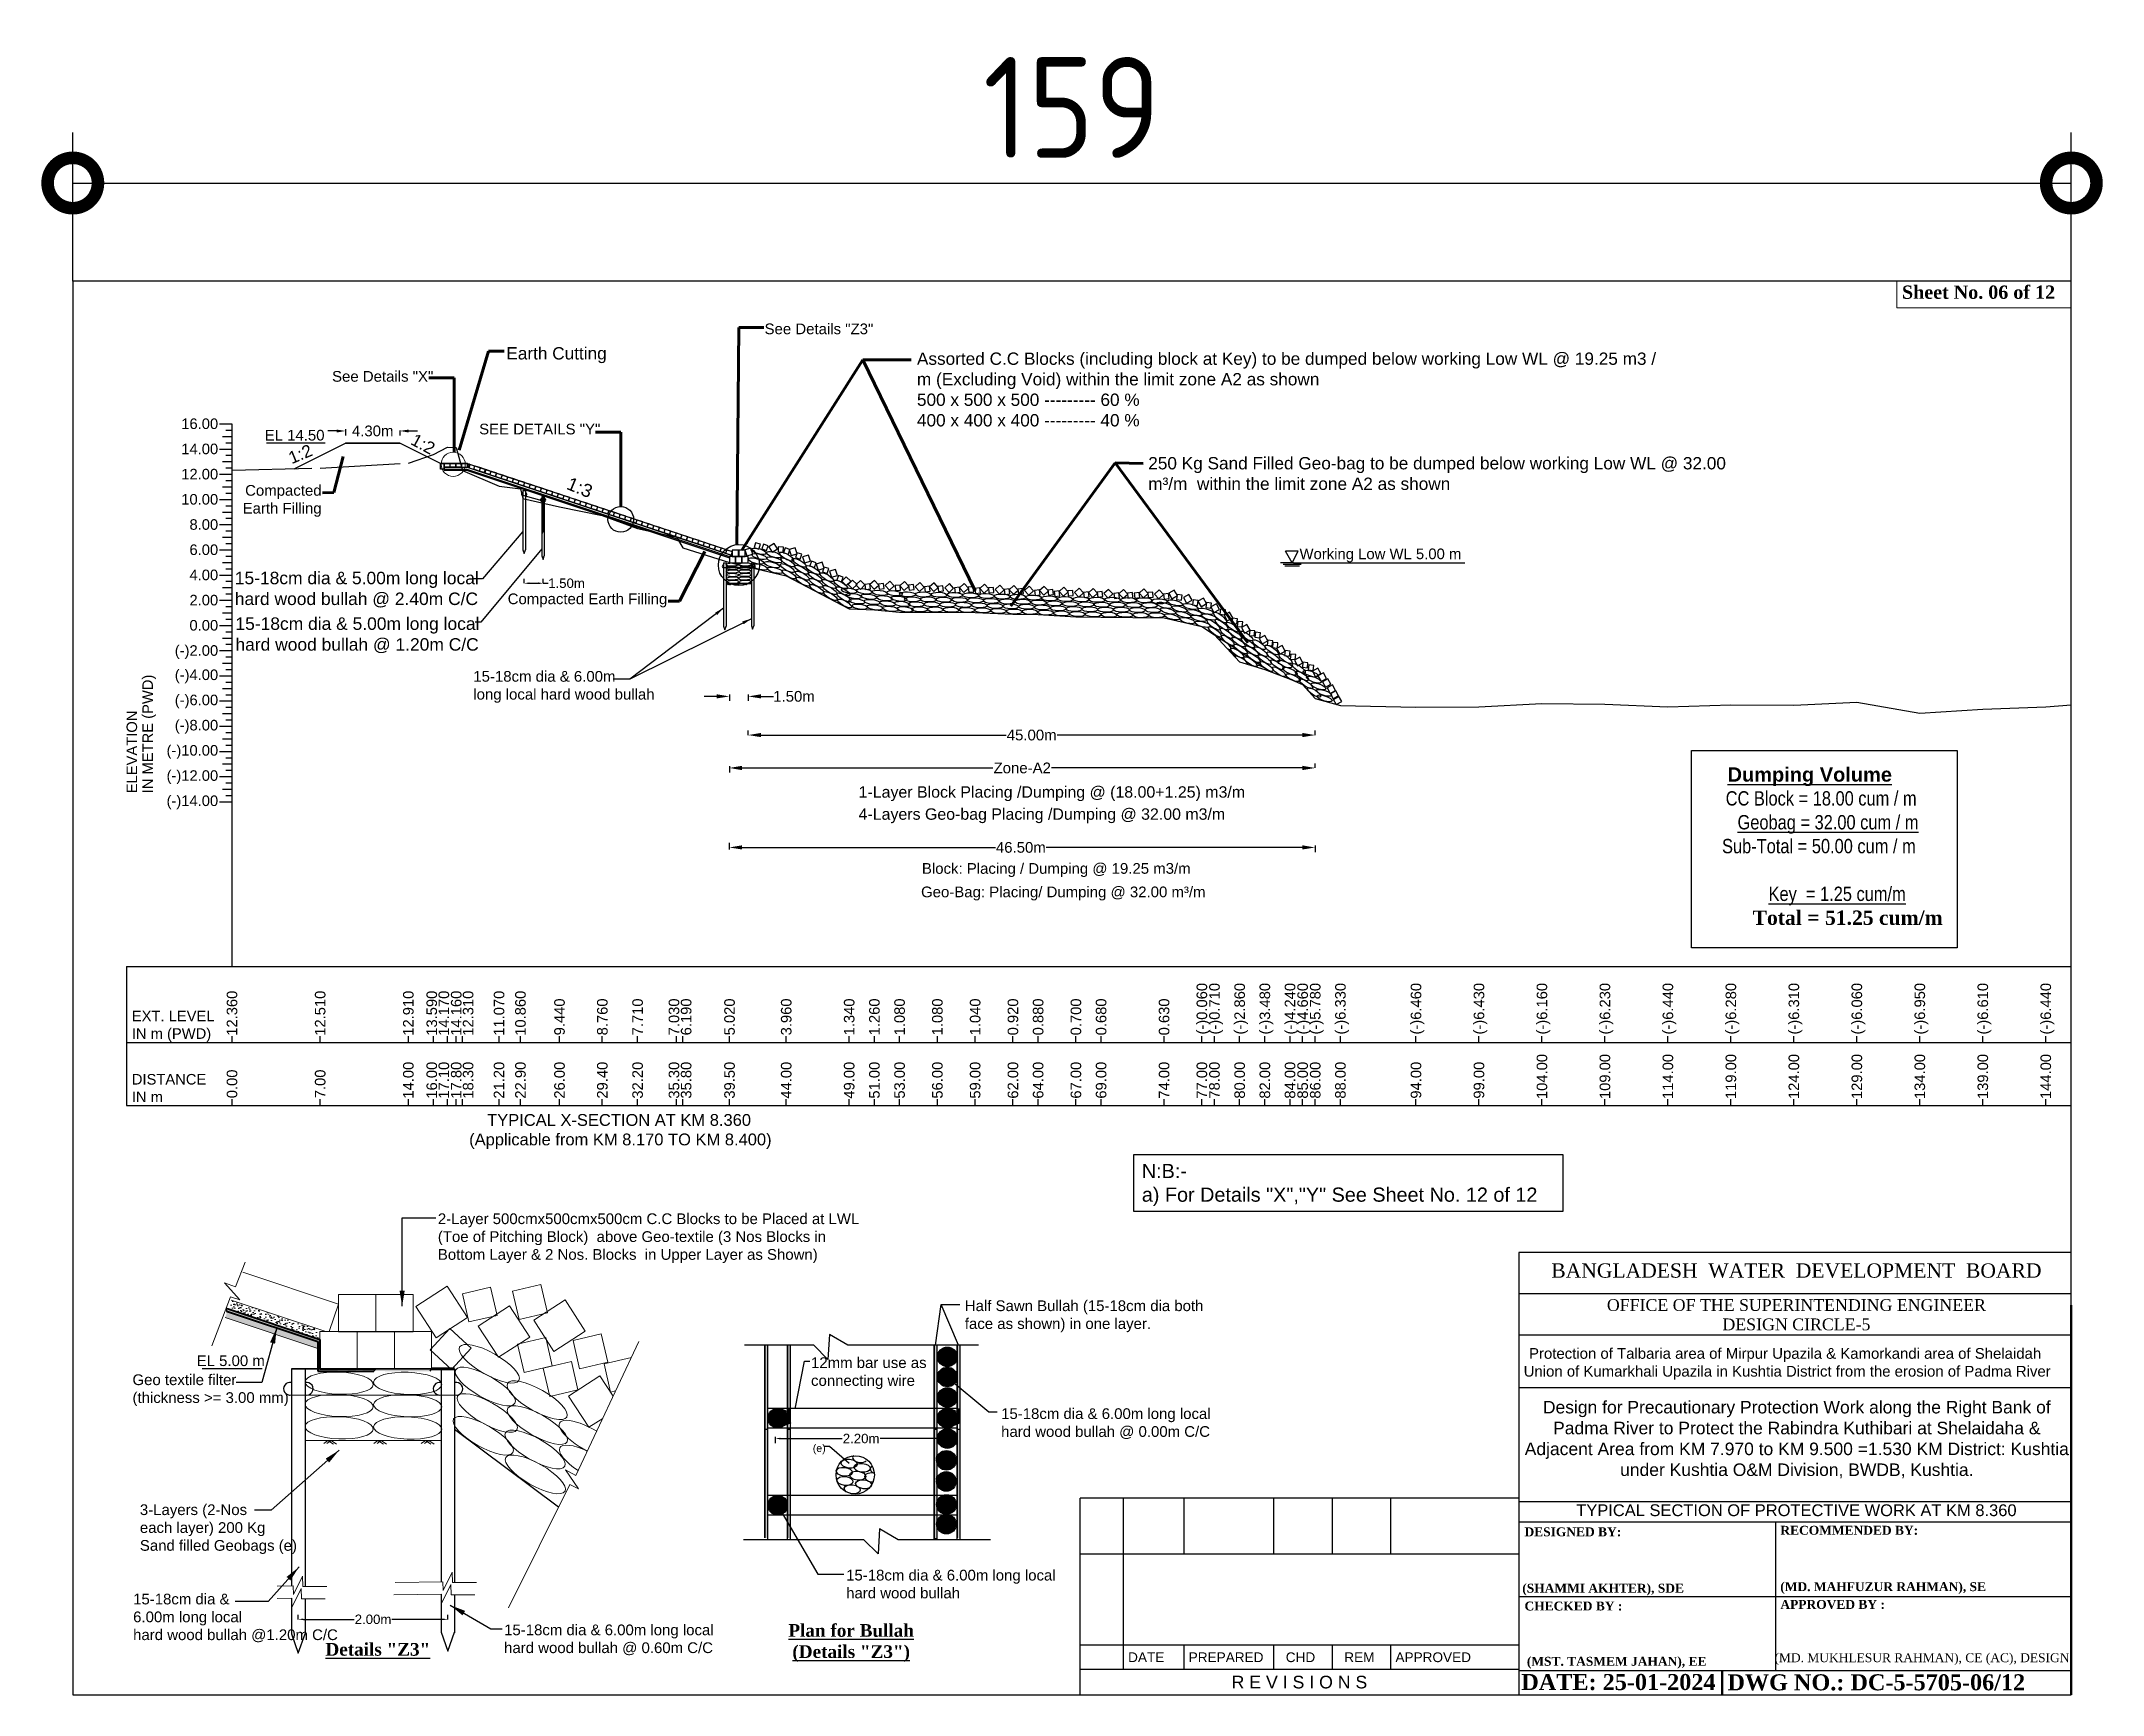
# Model space of a CAD drawing. Header units: inches. Extents: x 15 to 141071, y -30183 to 14738.
# Drawn here: x 70654.5 to 70818.1, y -8545.1 to -8413.8 of the extents above; entities that cross this region are included whole.
import ezdxf
from ezdxf.enums import TextEntityAlignment as Align

# ---------------------------------------------------------------- set-up
doc = ezdxf.new("R2010")
doc.units = ezdxf.units.IN
doc.header["$MEASUREMENT"] = 0
doc.header["$PDMODE"] = 3
doc.linetypes.add('HIDDEN', pattern=[9.525, 6.35, -3.175])
for name, color, linetype in [('CS_Drawing', 7, 'Continuous'), ('GL', 3, 'HIDDEN'), ('LINE', 7, 'Continuous')]:
    doc.layers.add(name, color=color, linetype=linetype)
doc.styles.add('dim', font='isocp.shx')
doc.styles.add('Kazi_T_H', font='timesbd.ttf')
doc.styles.get("Standard").update_dxf_attribs({"font": 'arial.ttf'})
doc.styles.add('TIMES', font='ARIALN.TTF')
doc.dimstyles.new("Arshi's Style", dxfattribs={"dimtxt": 1.25, "dimasz": 1.25, "dimexe": 0.18, "dimexo": 2, "dimgap": 0.09, "dimtad": 0, "dimzin": 0, "dimdsep": 46, "dimtxsty": 'TIMES', "dimcen": 0.09, "dimadec": 4, "dimazin": 0, "dimtfac": 1, "dimtofl": 0, "dimtmove": 0, "dimatfit": 3, "dimfxl": 1, "dimtolj": 1, "dimtzin": 0, "dimarcsym": 0})
doc.dimstyles.get("Standard").update_dxf_attribs({"dimtxt": 0.18, "dimasz": 0.18, "dimexe": 0.18, "dimexo": 0.0625, "dimgap": 0.09, "dimtad": 0, "dimtih": 1, "dimtoh": 1, "dimdec": 4, "dimzin": 0, "dimdsep": 46, "dimtxsty": 'Standard', "dimcen": 0.09, "dimadec": 0, "dimazin": 0, "dimtfac": 1, "dimtdec": 4, "dimtofl": 0, "dimtmove": 0, "dimatfit": 3, "dimfxl": 1, "dimtolj": 1, "dimtzin": 0, "dimarcsym": 0})
doc.dimstyles.new('STANDARD$0', dxfattribs={"dimscale": 0, "dimtxt": 8, "dimasz": 8, "dimexe": 4, "dimexo": 0, "dimgap": 2, "dimtad": 1, "dimdec": 0, "dimzin": 0, "dimdsep": 46, "dimtxsty": 'dim', "dimblk": 'DOTSMALL', "dimcen": 1, "dimclrd": 6, "dimclre": 6, "dimclrt": 256, "dimadec": 0, "dimazin": 0, "dimtfac": 1, "dimtdec": 0, "dimtix": 1, "dimtofl": 0, "dimtmove": 1, "dimatfit": 3, "dimldrblk": 'DOTSMALL', "dimfxl": 6, "dimtolj": 1, "dimtzin": 0, "dimarcsym": 0})

msp = doc.modelspace()

# ---------------------------------------------------------------- texts
at = {"color": 0, "linetype": 'ByBlock'}
for s, p in [('16.00', (70668.51121, -8444.593989)), ('14.00', (70668.51121, -8446.593989)), ('12.00', (70668.51121, -8448.593989)), ('10.00', (70668.51121, -8450.593989)), ('8.00', (70668.51121, -8452.593989)), ('6.00', (70668.51121, -8454.593989)), ('4.00', (70668.51121, -8456.593989)), ('2.00', (70668.51121, -8458.593989)), ('0.00', (70668.51121, -8460.593989)), ('(-)2.00', (70668.51121, -8462.593989)), ('(-)4.00', (70668.51121, -8464.520633)), ('(-)6.00', (70668.51121, -8466.520633)), ('(-)8.00', (70668.51121, -8468.520633)), ('(-)10.00', (70668.51121, -8470.520633)), ('(-)12.00', (70668.51121, -8472.520633)), ('(-)14.00', (70668.51121, -8474.520633))]:
    msp.add_text(s, height=0.8371399, dxfattribs=at).set_placement(p, align=Align.RIGHT)
for s, height, p in [('IN METRE (PWD)', 0.83713992, (70663.332661, -8473.510161)), ('ELEVATION', 0.8371399, (70662.076951, -8473.510161))]:
    msp.add_text(s, height=height, rotation=90, dxfattribs=at).set_placement(p)
for s, p in [('12.360', (70669.61121, -8489.17942)), ('12.510', (70676.61121, -8489.17942)), ('12.910', (70683.61121, -8489.17942)), ('13.590', (70685.469632, -8489.17942)), ('14.170', (70686.428072, -8489.17942)), ('14.160', (70687.41121, -8489.17942)), ('12.310', (70688.356176, -8489.17942)), ('11.070', (70690.81121, -8489.17942)), ('10.860', (70692.51121, -8489.17942)), ('(-)0.060', (70746.61121, -8488.56258)), ('(-)0.710', (70747.61121, -8488.56258)), ('(-)2.860', (70749.61121, -8488.56258)), ('(-)3.480', (70751.61121, -8488.56258)), ('(-)4.240', (70753.61121, -8488.56258)), ('(-)4.660', (70754.61121, -8488.56258)), ('(-)5.780', (70755.61121, -8488.56258)), ('(-)6.330', (70757.61121, -8488.56258)), ('(-)6.460', (70763.61121, -8488.56258)), ('(-)6.430', (70768.61121, -8488.56258)), ('(-)6.160', (70773.61121, -8488.56258)), ('(-)6.230', (70778.61121, -8488.56258)), ('(-)6.440', (70783.61121, -8488.56258)), ('(-)6.280', (70788.61121, -8488.56258)), ('(-)6.310', (70793.61121, -8488.56258)), ('(-)6.060', (70798.61121, -8488.56258)), ('(-)6.950', (70803.61121, -8488.56258)), ('(-)6.610', (70808.61121, -8488.56258)), ('(-)6.440', (70813.61121, -8488.56258)), ('9.440', (70695.61121, -8489.797467)), ('8.760', (70699.01121, -8489.797467)), ('7.710', (70701.81121, -8489.797467)), ('7.030', (70704.699416, -8489.797467)), ('6.190', (70705.665364, -8489.797467)), ('5.020', (70709.11121, -8489.797467)), ('3.960', (70713.61121, -8489.797467)), ('1.340', (70718.61121, -8489.797467)), ('1.260', (70720.61121, -8489.797467)), ('1.080', (70722.61121, -8489.797467)), ('1.080', (70725.61121, -8489.797467)), ('1.040', (70728.61121, -8489.797467)), ('0.920', (70731.61121, -8489.797467)), ('0.880', (70733.61121, -8489.797467)), ('0.700', (70736.61121, -8489.797467)), ('0.680', (70738.61121, -8489.797467)), ('0.630', (70743.61121, -8489.797467)), ('104.00', (70773.61121, -8494.20226)), ('109.00', (70778.61121, -8494.20226)), ('114.00', (70783.61121, -8494.20226)), ('119.00', (70788.61121, -8494.20226)), ('124.00', (70793.61121, -8494.20226)), ('129.00', (70798.61121, -8494.20226)), ('134.00', (70803.61121, -8494.20226)), ('139.00', (70808.61121, -8494.20226)), ('144.00', (70813.61121, -8494.20226)), ('0.00', (70669.61121, -8495.438354)), ('7.00', (70676.61121, -8495.438354)), ('14.00', (70683.61121, -8494.820307)), ('16.00', (70685.469632, -8494.820307)), ('17.10', (70686.428072, -8494.820307)), ('17.80', (70687.41121, -8494.820307)), ('18.30', (70688.356176, -8494.820307)), ('21.20', (70690.81121, -8494.820307)), ('22.90', (70692.51121, -8494.820307)), ('26.00', (70695.61121, -8494.820307)), ('29.40', (70699.01121, -8494.820307)), ('32.20', (70701.81121, -8494.820307)), ('35.30', (70704.699416, -8494.820307)), ('35.80', (70705.665364, -8494.820307)), ('39.50', (70709.11121, -8494.820307)), ('44.00', (70713.61121, -8494.820307)), ('49.00', (70718.61121, -8494.820307)), ('51.00', (70720.61121, -8494.820307)), ('53.00', (70722.61121, -8494.820307)), ('56.00', (70725.61121, -8494.820307)), ('59.00', (70728.61121, -8494.820307)), ('62.00', (70731.61121, -8494.820307)), ('64.00', (70733.61121, -8494.820307)), ('67.00', (70736.61121, -8494.820307)), ('69.00', (70738.61121, -8494.820307)), ('74.00', (70743.61121, -8494.820307)), ('77.00', (70746.61121, -8494.820307)), ('78.00', (70747.61121, -8494.820307)), ('80.00', (70749.61121, -8494.820307)), ('82.00', (70751.61121, -8494.820307)), ('84.00', (70753.61121, -8494.820307)), ('85.00', (70754.61121, -8494.820307)), ('86.00', (70755.61121, -8494.820307)), ('88.00', (70757.61121, -8494.820307)), ('94.00', (70763.61121, -8494.820307)), ('99.00', (70768.61121, -8494.820307))]:
    msp.add_text(s, height=0.8371399, rotation=90, dxfattribs=at).set_placement(p, align=Align.MIDDLE_RIGHT)
at = {"color": 7, "lineweight": 30, "ltscale": 0.18, "attachment_point": 1}
for s, insert, char_height, width in [('Earth Cutting', (70691.392413, -8438.098048), 0.9775, 59.84938283), ('Assorted C.C Blocks (including block at Key) to be dumped below working Low WL @ 19.25 m3 / m (Excluding Void) within the limit zone A2 as shown\\P500 x 500 x 500 --------- 60 %\\P400 x 400 x 400 --------- 40 %', (70723.991078, -8438.5234), 0.9775, 59.84938283), ('250 Kg Sand Filled Geo-bag to be dumped below working Low WL @ 32.00 m³/m  within the limit zone A2 as shown \\P ', (70742.354095, -8446.821141), 0.9775, 48.36222019), ('\\A1;1-Layer Block Placing /Dumping @ (18.00+1.25) m3/m ', (70719.359962, -8472.953065), 0.90483487, 37.10928029), ('\\A1;4-Layers Geo-bag Placing /Dumping @ 32.00 m3/m ', (70719.359962, -8474.706534), 0.90483487, 29.95854761), ('Geo-Bag: {\\A1;Placing}/ Dumping @ 32.00 m³/m', (70724.316193, -8480.912894), 0.85, 33.94129816)]:
    msp.add_mtext(s, dxfattribs=dict(at, insert=insert, char_height=char_height, width=width))
at = {"color": 0, "linetype": 'Continuous', "lineweight": -3, "ltscale": 0.5, "attachment_point": 1}
for s, insert, char_height, width in [('15-18cm dia & 6.00m \\Plong local hard wood bullah ', (70688.769331, -8463.802727), 0.85, 26.32773935), ('\\A1;Block: Placing / Dumping @ 19.25 m3/m ', (70724.386082, -8479.049653), 0.85, 26.32773935), ('2-Layer 500cmx500cmx500cm C.C Blocks to be Placed at LWL (Toe of Pitching Block)  above Geo-textile (3 Nos Blocks in Bottom Layer & 2 Nos. Blocks  in Upper Layer as Shown)', (70685.954437, -8506.854797), 0.85, 34.33077584), ('Half Sawn Bullah (15-18cm dia both \\Pface as shown) in one layer.', (70727.794507, -8513.761356), 0.85, 26.32773935), ('EL 5.00 m ', (70666.804572, -8518.122401), 0.85, 26.32773935), ('12mm bar use as \\Pconnecting wire', (70715.582827, -8518.278071), 0.85, 26.32773935), ('Geo textile filter \\P(thickness >= 3.00 mm) ', (70661.710606, -8519.633605), 0.85, 26.32773935), ('15-18cm dia & 6.00m long local\\Phard wood bullah @ 0.00m C/C ', (70730.675003, -8522.326195), 0.85, 26.32773935), ('(e)', (70715.720184, -8525.189061), 0.6013672, 1.63079646), ('3-Layers (2-Nos\\Peach layer) 200 Kg \\PSand filled Geobags (e) ', (70662.296633, -8529.950127), 0.85, 26.32773935), ('15-18cm dia & 6.00m long local\\Phard wood bullah ', (70718.370992, -8535.14511), 0.85, 26.32773935), ('15-18cm dia & \\P6.00m long local\\Phard wood bullah @1.20m C/C', (70661.761553, -8537.040794), 0.85, 26.32773935), ('15-18cm dia & 6.00m long local\\Phard wood bullah @ 0.60m C/C ', (70691.215963, -8539.488086), 0.85, 26.32773935)]:
    msp.add_mtext(s, dxfattribs=dict(at, insert=insert, char_height=char_height, width=width))
at = {"color": 0, "linetype": 'ByBlock', "attachment_point": 1}
for s, insert, char_height in [('EXT. LEVEL^JIN m (PWD)', (70661.658381, -8490.767259), 0.83713992), ('DISTANCE^JIN m', (70661.658381, -8495.790099), 0.83713992), ('TYPICAL X-SECTION AT KM 8.360', (70689.866785, -8498.970089), 0.93713992), ('(Applicable from KM 8.170 TO KM 8.400)', (70688.441206, -8500.516369), 0.93713992)]:
    msp.add_mtext(s, dxfattribs=dict(at, insert=insert, char_height=char_height))
at = {"layer": 'CS_Drawing', "insert": (70794.875142, -8477.713519), "char_height": 1.136363636, "attachment_point": 5, "style": 'TIMES'}
msp.add_mtext_dynamic_manual_height_columns('{\\fArial CE|b1|i0|c0|p34;\\LDumping Volume\\P}     CC Block = 18.00 cum / m \\P{\\L        Geobag = 32.00 cum / m \\P}    Sub-Total = 50.00 cum / m\\P\\P{\\L            Key  = 1.25 cum/m     \\P\\fTimes New Roman|b1|i0|c0|p18;\\l              Total = 51.25 cum/m \\fTimes New Roman|b0|i0|c0|p18;\\L }', width=29.61805407, gutter_width=1, heights=[12.873114], dxfattribs=at)
at = {"layer": 'LINE', "color": 0, "linetype": 'ByBlock', "lineweight": 30, "ltscale": 0.5}
for rotation, p in [(331.55738375, (70683.717944, -8445.765188)), (22.54515451, (70674.347393, -8447.391404))]:
    msp.add_text('1:2', height=0.975, rotation=rotation, dxfattribs=at).set_placement(p)
at = {"layer": 'LINE', "lineweight": 50, "ltscale": 0.5, "style": 'Kazi_T_H'}
for s, height, p in [('DESIGNED BY:', 0.70648802, (70772.227481, -8532.486094)), ('RECOMMENDED BY:', 0.70648802, (70792.54111, -8532.359868)), ('(SHAMMI AKHTER), SDE', 0.70648802, (70772.049823, -8536.95804)), ('(MD. MAHFUZUR RAHMAN), SE ', 0.70648802, (70792.534777, -8536.837645)), ('CHECKED BY :', 0.70648802, (70772.227481, -8538.373494)), ('APPROVED BY :', 0.70648802, (70792.54111, -8538.247268)), ('(MST. TASMEM JAHAN), EE', 0.70648802, (70772.414005, -8542.760417)), ('DATE: 25-01-2024 ', 1.27167844, (70771.974756, -8544.68931)), ('DWG NO.: DC-5-5705-06/12', 1.27167844, (70788.340737, -8544.711224))]:
    msp.add_text(s, height=height, dxfattribs=at).set_placement(p)
at = {"layer": 'LINE', "lineweight": -2, "ltscale": 0.5}
for s, p in [('DATE', (70740.754841, -8542.47319)), ('PREPARED', (70745.565106, -8542.47319)), ('CHD', (70753.272577, -8542.47319)), ('REM', (70757.916109, -8542.47319)), ('APPROVED', (70761.980033, -8542.47319))]:
    msp.add_text(s, height=0.7728104, dxfattribs=at).set_placement(p)
msp.add_text('R E V I S I O N S', height=1.00561229, dxfattribs=at).set_placement((70754.357388, -8544.561216), align=Align.CENTER)
at = {"layer": 'LINE', "color": 7, "lineweight": 13, "ltscale": 0.5, "attachment_point": 1}
for s, insert, char_height, width in [('{\\fTimes New Roman|b1|i0|c0|p18; Sheet No. 06 of 12}', (70801.798585, -8433.20779), 1.053324, 14.47594828), ('Working Low WL 5.00 m', (70754.365374, -8454.082157), 0.84430917, 32.44752366)]:
    msp.add_mtext(s, dxfattribs=dict(at, insert=insert, char_height=char_height, width=width))
at = {"layer": 'LINE', "color": 0, "linetype": 'ByBlock', "lineweight": -3, "ltscale": 0.5, "char_height": 0.85}
for s, insert, attachment_point in [('See Details "Z3"', (70720.525222, -8436.220416), 3), ('See Details "X"', (70677.555822, -8439.990924), 1), ('EL 14.50', (70676.956613, -8444.661263), 3), ('SEE DETAILS "Y"', (70698.852702, -8444.171444), 3), ('Compacted \\PEarth Filling', (70676.723839, -8449.040333), 3), ('Compacted Earth Filling', (70704.167903, -8457.649053), 3)]:
    msp.add_mtext(s, dxfattribs=dict(at, insert=insert, attachment_point=attachment_point))
at = {"layer": 'LINE', "color": 0, "linetype": 'ByBlock', "lineweight": -3, "ltscale": 0.5, "insert": (70696.488834, -8448.36895), "char_height": 1.04, "width": 15.7658088, "attachment_point": 1, "rotation": 337.57513833}
msp.add_mtext('{\\f@Arial Unicode MS|b0|i0|c0|p34;1:3}', dxfattribs=at)
at = {"layer": 'LINE', "color": 0, "linetype": 'ByBlock', "lineweight": 30, "ltscale": 0.5, "attachment_point": 1}
for s, insert, char_height in [('{\\C7;15-18cm dia & 5.00m long local\\Phard wood bullah @ 2.40m C/C }', (70669.833333, -8455.925761), 0.99), ('{\\C7;15-18cm dia & 5.00m long local\\Phard wood bullah @ 1.20m C/C }', (70669.884498, -8459.548725), 0.99), ('{\\f@Arial Unicode MS|b0|i0|c0|p34;N:B:-\\Pa) For Details "X","Y" See Sheet No. 12 of 12}', (70741.846021, -8502.92853), 1.125)]:
    msp.add_mtext(s, dxfattribs=dict(at, insert=insert, char_height=char_height))
at = {"layer": 'LINE', "lineweight": 50, "ltscale": 0.5, "attachment_point": 2}
for s, insert, char_height, width in [('{\\fTimes New Roman|b0|i0|c0|p18;\\C0;BANGLADESH  WATER  DEVELOPMENT  BOARD}', (70793.814457, -8510.822795), 1.134, 48.08395112), ('{\\fTimes New Roman|b0|i0|c0|p18;\\C0;OFFICE OF THE SUPERINTENDING ENGINEER}', (70793.814457, -8513.662545), 0.93645137, 48.08395112), ('{\\fTimes New Roman|b0|i0|c0|p18;\\C0;DESIGN CIRCLE-5}', (70793.814457, -8515.197258), 0.93645137, 48.08395112), ('{\\fArial|b0|i0|c0|p34;\\C7;Protection of Talbaria area of Mirpur Upazila & Kamorkandi area of Shelaidah\\P Union of Kumarkhali Upazila in Kushtia District from the erosion of Padma River}', (70792.917555, -8517.54634), 0.848781494, 44.83656613), ('{\\fArial|b0|i0|c0|p34;\\C7;Design for \\f@Arial Unicode MS|b0|i0|c0|p34;\\C0;Precautionary Protection Work\\fArial|b0|i0|c0|p34;\\C7; along the Right Bank of Padma River to Protect the Rabindra Kuthibari at Shelaidaha & Adjacent Area from KM 7.970 to KM 9.500 =1.530 KM District: Kushtia \\C256;under \\C7;Kushtia\\C256; O&M Division, BWDB, \\C7;Kushtia\\C256;.}', (70793.845217, -8521.739867), 0.992726894, 43.59678559), ('{\\fArial|b0|i0|c0|p34;TYPICAL SECTION OF PROTECTIVE WORK AT KM 8.360}', (70793.814457, -8529.948606), 0.93645137, 48.08395112)]:
    msp.add_mtext(s, dxfattribs=dict(at, insert=insert, char_height=char_height, width=width))
at = {"layer": 'LINE', "color": 7, "char_height": 1.00718607, "width": 80.3798772, "attachment_point": 2, "style": 'TIMES'}
for s, insert in [('{\\fTimes New Roman|b1|i0|c0|p18;\\LPlan for Bullah\\P(Details "Z3")}', (70718.768508, -8539.454917)), ('{\\fTimes New Roman|b1|i0|c0|p18;\\LDetails "Z3"}', (70681.186806, -8540.955882))]:
    msp.add_mtext(s, dxfattribs=dict(at, insert=insert))
at = {"layer": 'LINE', "lineweight": 50, "ltscale": 0.5, "insert": (70803.78236, -8541.772157), "char_height": 0.70648802, "width": 23.64723152, "attachment_point": 2, "style": 'Kazi_T_H'}
msp.add_mtext('{\\fTimes New Roman|b0|i0|c0|p18;\\C0;(MD. MUKHLESUR RAHMAN), CE (AC), DESIGN}', dxfattribs=at)

# ---------------------------------------------------------------- blocks, each defined once
blk = doc.blocks.new('*D168')
at = {"color": 0, "lineweight": -2, "ltscale": 0.5, "transparency": 16777216}
for p, q in [((70708.1, -8465.82), (70707.1, -8465.82)), ((70709.1, -8465.67), (70709.1, -8466.18)), ((70710.6, -8465.67), (70710.6, -8466.18)), ((70711.6, -8465.82), (70712.6, -8465.82))]:
    blk.add_line(p, q, dxfattribs=at)
at = {"color": 0, "linetype": 'Continuous', "ltscale": 0.5, "transparency": 16777216}
for points in [[(70708.1, -8465.65), (70708.1, -8465.98), (70709.1, -8465.82)], [(70711.6, -8465.65), (70711.6, -8465.98), (70710.6, -8465.82)]]:
    blk.add_solid(points, dxfattribs=at)
at = {"layer": 'Defpoints', "color": 0, "linetype": 'Continuous', "ltscale": 0.5, "transparency": 16777216}
for p in [(70709.1, -8465.05), (70710.6, -8465.21), (70710.6, -8465.82)]:
    blk.add_point(p, dxfattribs=at)
at = {"color": 0, "linetype": 'Continuous', "lineweight": -3, "ltscale": 0.5, "transparency": 16777216, "insert": (70714.23, -8465.82), "char_height": 0.85, "attachment_point": 5}
blk.add_mtext('\\A1;1.50m', dxfattribs=at)
blk = doc.blocks.new('*D169')
at = {"color": 0, "lineweight": -2, "ltscale": 0.5, "transparency": 16777216}
for p, q in [((70712.74, -8524.58), (70712.74, -8525.09)), ((70713.14, -8524.73), (70718.06, -8524.73)), ((70725.98, -8524.73), (70721.06, -8524.73)), ((70726.39, -8524.58), (70726.39, -8525.09))]:
    blk.add_line(p, q, dxfattribs=at)
at = {"color": 0, "linetype": 'Continuous', "ltscale": 0.5, "transparency": 16777216}
for points in [[(70713.14, -8524.66), (70713.14, -8524.79), (70712.74, -8524.73)], [(70725.98, -8524.66), (70725.98, -8524.79), (70726.39, -8524.73)]]:
    blk.add_solid(points, dxfattribs=at)
at = {"layer": 'Defpoints', "color": 0, "linetype": 'Continuous', "ltscale": 0.5, "transparency": 16777216}
for p in [(70712.74, -8522.31), (70726.39, -8522.26), (70726.39, -8524.73)]:
    blk.add_point(p, dxfattribs=at)
at = {"color": 0, "linetype": 'Continuous', "lineweight": -3, "ltscale": 0.5, "transparency": 16777216, "insert": (70719.56, -8524.73), "char_height": 0.75, "attachment_point": 5}
blk.add_mtext('\\A1;2.20m', dxfattribs=at)
blk = doc.blocks.new('*D170')
at = {"color": 0, "lineweight": -2, "ltscale": 0.5, "transparency": 16777216}
for p, q in [((70674.87, -8539.08), (70674.87, -8538.71)), ((70686.75, -8539.08), (70686.75, -8538.71)), ((70675.28, -8539.08), (70679.31, -8539.08)), ((70686.34, -8539.08), (70682.31, -8539.08))]:
    blk.add_line(p, q, dxfattribs=at)
at = {"color": 0, "linetype": 'Continuous', "ltscale": 0.5, "transparency": 16777216}
for points in [[(70675.28, -8539.01), (70675.28, -8539.14), (70674.87, -8539.08)], [(70686.34, -8539.01), (70686.34, -8539.14), (70686.75, -8539.08)]]:
    blk.add_solid(points, dxfattribs=at)
at = {"layer": 'Defpoints', "color": 0, "linetype": 'Continuous', "ltscale": 0.5, "transparency": 16777216}
for p in [(70674.87, -8539.08), (70674.87, -8539.08), (70686.75, -8539.08)]:
    blk.add_point(p, dxfattribs=at)
at = {"color": 0, "linetype": 'Continuous', "lineweight": -3, "ltscale": 0.5, "transparency": 16777216, "insert": (70680.81, -8539.08), "char_height": 0.75, "attachment_point": 5}
blk.add_mtext('\\A1;2.00m', dxfattribs=at)
blk = doc.blocks.new('*D171')
at = {"color": 0, "lineweight": -2, "ltscale": 0.5, "transparency": 16777216}
for p, q in [((70710.6, -8468.89), (70710.6, -8468.52)), ((70711.6, -8468.89), (70731.07, -8468.89)), ((70754.6, -8468.89), (70735.12, -8468.89)), ((70755.6, -8468.89), (70755.6, -8468.52))]:
    blk.add_line(p, q, dxfattribs=at)
at = {"color": 0, "linetype": 'Continuous', "ltscale": 0.5, "transparency": 16777216}
for points in [[(70711.6, -8468.72), (70711.6, -8469.05), (70710.6, -8468.89)], [(70754.6, -8468.72), (70754.6, -8469.05), (70755.6, -8468.89)]]:
    blk.add_solid(points, dxfattribs=at)
at = {"layer": 'Defpoints', "color": 0, "linetype": 'Continuous', "ltscale": 0.5, "transparency": 16777216}
for p in [(70710.6, -8468.89), (70755.6, -8468.89), (70755.6, -8468.89)]:
    blk.add_point(p, dxfattribs=at)
at = {"color": 0, "linetype": 'Continuous', "lineweight": -3, "ltscale": 0.5, "transparency": 16777216, "insert": (70733.1, -8468.89), "char_height": 0.85, "attachment_point": 5}
blk.add_mtext('\\A1;45.00m', dxfattribs=at)
blk = doc.blocks.new('*D172')
at = {"color": 0, "lineweight": -2, "ltscale": 0.5, "transparency": 16777216}
for p, q in [((70709.1, -8477.96), (70709.1, -8477.44)), ((70710.1, -8477.81), (70730.22, -8477.81)), ((70754.6, -8477.81), (70734.26, -8477.81)), ((70755.6, -8477.66), (70755.6, -8478.17))]:
    blk.add_line(p, q, dxfattribs=at)
at = {"color": 0, "linetype": 'Continuous', "ltscale": 0.5, "transparency": 16777216}
for points in [[(70710.1, -8477.64), (70710.1, -8477.97), (70709.1, -8477.81)], [(70754.6, -8477.64), (70754.6, -8477.97), (70755.6, -8477.81)]]:
    blk.add_solid(points, dxfattribs=at)
at = {"layer": 'Defpoints', "color": 0, "linetype": 'Continuous', "ltscale": 0.5, "transparency": 16777216}
for p in [(70755.6, -8474.5), (70755.6, -8477.81), (70709.1, -8479.57)]:
    blk.add_point(p, dxfattribs=at)
at = {"color": 0, "linetype": 'Continuous', "lineweight": -3, "ltscale": 0.5, "transparency": 16777216, "insert": (70732.24, -8477.81), "char_height": 0.85, "attachment_point": 5}
blk.add_mtext('\\A1;46.50m', dxfattribs=at)
blk = doc.blocks.new('*D173')
at = {"color": 0, "lineweight": -2, "ltscale": 0.5, "transparency": 16777216}
for p, q in [((70709.1, -8471.35), (70709.1, -8471.86)), ((70710.1, -8471.5), (70730.02, -8471.5)), ((70754.6, -8471.5), (70734.67, -8471.5)), ((70755.6, -8471.5), (70755.6, -8471.14))]:
    blk.add_line(p, q, dxfattribs=at)
at = {"color": 0, "linetype": 'Continuous', "ltscale": 0.5, "transparency": 16777216}
for points in [[(70710.1, -8471.33), (70710.1, -8471.67), (70709.1, -8471.5)], [(70754.6, -8471.33), (70754.6, -8471.67), (70755.6, -8471.5)]]:
    blk.add_solid(points, dxfattribs=at)
at = {"layer": 'Defpoints', "color": 0, "linetype": 'Continuous', "ltscale": 0.5, "transparency": 16777216}
for p in [(70709.1, -8470.91), (70709.1, -8471.5), (70755.6, -8471.5)]:
    blk.add_point(p, dxfattribs=at)
at = {"color": 0, "linetype": 'Continuous', "lineweight": -3, "ltscale": 0.5, "transparency": 16777216, "insert": (70732.35, -8471.5), "char_height": 0.85, "attachment_point": 5}
blk.add_mtext('\\A1;Zone-A2', dxfattribs=at)
blk = doc.blocks.new('*D164')
at = {"color": 0, "lineweight": -2, "ltscale": 0.5, "transparency": 16777216}
for p, q in [((70677.93, -8444.75), (70677.23, -8444.75)), ((70678.63, -8444.6), (70678.63, -8445.12)), ((70682.93, -8444.72), (70682.93, -8445.12)), ((70683.63, -8444.75), (70684.33, -8444.75))]:
    blk.add_line(p, q, dxfattribs=at)
at = {"color": 0, "linetype": 'Continuous', "ltscale": 0.5, "transparency": 16777216}
for points in [[(70677.93, -8444.64), (70677.93, -8444.87), (70678.63, -8444.75)], [(70683.63, -8444.64), (70683.63, -8444.87), (70682.93, -8444.75)]]:
    blk.add_solid(points, dxfattribs=at)
at = {"layer": 'Defpoints', "color": 0, "linetype": 'Continuous', "ltscale": 0.5, "transparency": 16777216}
for p in [(70678.63, -8443.99), (70682.93, -8444.5), (70682.93, -8444.75)]:
    blk.add_point(p, dxfattribs=at)
at = {"color": 0, "linetype": 'Continuous', "lineweight": -3, "ltscale": 0.5, "transparency": 16777216, "insert": (70680.78, -8444.75), "char_height": 0.85, "attachment_point": 5}
blk.add_mtext('\\A1;4.30m', dxfattribs=at)
blk = doc.blocks.new('*D165')
at = {"color": 0, "lineweight": -2, "ltscale": 0.5, "transparency": 16777216}
for p, q in [((70692.81, -8456.84), (70692.81, -8456.48)), ((70693.21, -8456.84), (70693.9, -8456.84)), ((70694.31, -8456.84), (70694.31, -8456.48)), ((70694.31, -8456.84), (70694.71, -8456.84))]:
    blk.add_line(p, q, dxfattribs=at)
at = {"color": 0, "linetype": 'Continuous', "ltscale": 0.5, "transparency": 16777216}
for points in [[(70693.21, -8456.77), (70693.21, -8456.91), (70692.81, -8456.84)], [(70693.9, -8456.77), (70693.9, -8456.91), (70694.31, -8456.84)]]:
    blk.add_solid(points, dxfattribs=at)
at = {"layer": 'Defpoints', "color": 0, "linetype": 'Continuous', "ltscale": 0.5, "transparency": 16777216}
for p in [(70692.81, -8456.84), (70694.31, -8456.84), (70694.31, -8456.84)]:
    blk.add_point(p, dxfattribs=at)
at = {"color": 0, "linetype": 'Continuous', "lineweight": -3, "ltscale": 0.5, "transparency": 16777216, "insert": (70696.17, -8456.84), "char_height": 0.75, "attachment_point": 5}
blk.add_mtext('\\A1;1.50m', dxfattribs=at)
blk = doc.blocks.new('_DOTSMALL')
at = {"color": 0, "linetype": 'ByBlock'}
blk.add_lwpolyline([(-0.0625, 0, 0.5, 0.5, 1), (0.0625, 0, 0.5, 0.5, 1)], format="xyseb", close=True, dxfattribs=at)
blk = doc.blocks.new('*D175')
at = {"color": 6, "lineweight": -2, "transparency": 16777216}
for p, q in [((70656.97, -8432.86), (70656.97, -8421.07)), ((70815.64, -8432.86), (70815.64, -8421.07)), ((70656.97, -8425.07), (70815.64, -8425.07))]:
    blk.add_line(p, q, dxfattribs=at)
at = {"layer": 'Defpoints', "color": 0, "transparency": 16777216}
for p in [(70815.64, -8425.07), (70656.97, -8432.86), (70815.64, -8432.86)]:
    blk.add_point(p, dxfattribs=at)
at = {"color": 6, "lineweight": -2, "transparency": 16777216, "xscale": 8, "yscale": 8, "zscale": 8, "rotation": 180}
blk.add_blockref('_DOTSMALL', (70656.97, -8425.07), dxfattribs=at)
at = {"color": 6, "lineweight": -2, "transparency": 16777216, "xscale": 8, "yscale": 8, "zscale": 8}
blk.add_blockref('_DOTSMALL', (70815.64, -8425.07), dxfattribs=at)
at = {"transparency": 16777216, "insert": (70736.3, -8419.07), "char_height": 8, "attachment_point": 5, "style": 'dim'}
blk.add_mtext('\\A1;159', dxfattribs=at)

# ---------------------------------------------------------------- dimensions: what is measured, and where the dimension line sits
dim = msp.add_linear_dim(base=(70815.637325, -8425.065501), p1=(70656.965213, -8432.860172), p2=(70815.637325, -8432.860172), dimstyle='STANDARD$0', override={"dimscale": 1})
dim.commit()
dim.dimension.update_dxf_attribs({"geometry": '*D175', "text_midpoint": (70736.301269, -8419.065501)})
at = {"color": 0, "linetype": 'Continuous', "lineweight": -3, "ltscale": 0.5}
for base, p1, p2, override, picture, middle in [((70682.934706, -8444.75339), (70678.634706, -8443.990486), (70682.934706, -8444.504642), {"dimscale": 1, "dimtxt": 0.85, "dimasz": 0.7, "dimexe": 0.364, "dimexo": 0.219, "dimgap": 0.09, "dimtad": 0, "dimdec": 2, "dimpost": 'm', "dimtxsty": 'Standard', "dimcen": 0.09, "dimclrd": 0, "dimclre": 0, "dimclrt": 0, "dimtix": 0, "dimtmove": 0, "dimfxl": 0.15, "dimfxlon": 1}, '*D164', (70680.784706, -8444.75339)), ((70694.307126, -8456.839283), (70692.805215, -8456.839283), (70694.307126, -8456.839283), {"dimscale": 1, "dimtxt": 0.75, "dimasz": 0.4075, "dimexe": 0.364, "dimexo": 0.219, "dimgap": 0.09, "dimtad": 0, "dimdec": 2, "dimpost": 'm', "dimtxsty": 'Standard', "dimcen": 0.09, "dimclrd": 0, "dimclre": 0, "dimclrt": 0, "dimtdec": 2, "dimtix": 0, "dimtmove": 0, "dimfxl": 0.15, "dimfxlon": 1}, '*D165', (70696.169821, -8456.839283)), ((70710.596511, -8465.817614), (70709.096511, -8465.05471), (70710.596511, -8465.20755), {"dimscale": 1, "dimtxt": 0.85, "dimasz": 1, "dimexe": 0.364, "dimexo": 0.219, "dimgap": 0.09, "dimtad": 0, "dimdec": 2, "dimpost": 'm', "dimtxsty": 'Standard', "dimcen": 0.09, "dimclrd": 0, "dimclre": 0, "dimclrt": 0, "dimtix": 0, "dimtmove": 0, "dimfxl": 0.15, "dimfxlon": 1}, '*D168', (70714.233731, -8465.817614)), ((70755.596511, -8468.886683), (70710.596511, -8468.888193), (70755.596511, -8468.886683), {"dimscale": 1, "dimtxt": 0.85, "dimasz": 1, "dimexe": 0.364, "dimexo": 0.219, "dimgap": 0.09, "dimtad": 0, "dimdec": 2, "dimpost": 'm', "dimtxsty": 'Standard', "dimcen": 0.09, "dimclrd": 0, "dimclre": 0, "dimclrt": 0, "dimtix": 0, "dimtmove": 0, "dimfxl": 0.15, "dimfxlon": 1}, '*D171', (70733.096511, -8468.886683))]:
    dim = msp.add_linear_dim(base=base, p1=p1, p2=p2, dimstyle='STANDARD$0', override=override, dxfattribs=at)
    dim.commit()
    dim.dimension.update_dxf_attribs({"geometry": picture, "text_midpoint": middle})
for base, p1, p2, text, override, picture, middle in [((70709.096511, -8471.500312), (70755.596511, -8471.500312), (70709.096511, -8470.909416), 'Zone-A2', {"dimscale": 1, "dimtxt": 0.85, "dimasz": 1, "dimexe": 0.364, "dimexo": 0.219, "dimgap": 0.09, "dimtad": 0, "dimdec": 2, "dimpost": 'm', "dimtxsty": 'Standard', "dimcen": 0.09, "dimclrd": 0, "dimclre": 0, "dimclrt": 0, "dimtix": 0, "dimtmove": 0, "dimfxl": 0.15, "dimfxlon": 1}, '*D173', (70732.346511, -8471.500312)), ((70726.386852, -8524.726528), (70712.735773, -8522.313261), (70726.386852, -8522.263437), '2.20m', {"dimscale": 1, "dimtxt": 0.75, "dimasz": 0.4075, "dimexe": 0.364, "dimexo": 0.219, "dimgap": 0.09, "dimtad": 0, "dimdec": 2, "dimpost": 'm', "dimtxsty": 'Standard', "dimcen": 0.09, "dimclrd": 0, "dimclre": 0, "dimclrt": 0, "dimtdec": 2, "dimtix": 0, "dimtmove": 0, "dimfxl": 0.15, "dimfxlon": 1}, '*D169', (70719.561313, -8524.726528)), ((70674.868515, -8539.075413), (70686.748515, -8539.075413), (70674.868515, -8539.075413), '2.00m', {"dimscale": 1, "dimtxt": 0.75, "dimasz": 0.4075, "dimexe": 0.364, "dimexo": 0.219, "dimgap": 0.09, "dimtad": 0, "dimdec": 2, "dimpost": 'm', "dimtxsty": 'Standard', "dimcen": 0.09, "dimclrd": 0, "dimclre": 0, "dimclrt": 0, "dimtdec": 2, "dimtix": 0, "dimtmove": 0, "dimfxl": 0.15, "dimfxlon": 1}, '*D170', (70680.808515, -8539.075413))]:
    dim = msp.add_linear_dim(base=base, p1=p1, p2=p2, text=text, dimstyle='STANDARD$0', override=override, dxfattribs=at)
    dim.commit()
    dim.dimension.update_dxf_attribs({"geometry": picture, "text_midpoint": middle})
dim = msp.add_linear_dim(base=(70755.596511, -8477.805046), p1=(70709.096511, -8479.567988), p2=(70755.596511, -8474.495969), dimstyle='STANDARD$0', override={"dimscale": 1, "dimtxt": 0.85, "dimasz": 1, "dimexe": 0.364, "dimexo": 0.219, "dimgap": 0.09, "dimtad": 0, "dimdec": 2, "dimpost": 'm', "dimtxsty": 'Standard', "dimcen": 0.09, "dimclrd": 0, "dimclre": 0, "dimclrt": 0, "dimtix": 0, "dimtmove": 0, "dimfxl": 0.15, "dimfxlon": 1}, dxfattribs=at)
dim.commit()
dim.dimension.update_dxf_attribs({"geometry": '*D172', "text_midpoint": (70732.24006, -8477.805046), "dimtype": 160})

# ---------------------------------------------------------------- hatches: boundary and pattern name
at = {"linetype": 'Continuous', "lineweight": 20, "ltscale": 0.5}
h = msp.add_hatch(dxfattribs=at)
h.set_pattern_fill('AR-CONC', scale=0.099, angle=143.13003592, style=0)
h.set_pattern_definition([(193.130036, (89555.50045, -7770.43225), (-0.530794745, 0.475752855), [0.07425, -0.81675]), (138.130036, (89555.50045, -7770.43225), (-0.336911858, -0.67815407), [0.0594, -0.6534]), (243.5814804, (89555.4562, -7770.3926), (-0.867706596, -0.202401212), [0.06310279, -0.69413069]), (189.314236, (89555.38165, -7770.59065), (-0.746935794, 0.765033487), [0.111375, -1.225125]), (239.7656714, (89555.3194, -7770.5269), (-1.31887896, -0.216311207), [0.09465424, -1.04119662]), (134.3142, (89555.3817, -7770.5906), (-1.31887896, -0.216311207), [0.0891, -0.9801]), (164.130036, (89555.33215, -7770.49165), (-0.233593983, 0.673437221), [0.07425, -0.81675]), (109.130036, (89555.33215, -7770.49165), (-0.623445368, -0.429788806), [0.0594, -0.6534]), (214.5814807, (89555.3127, -7770.4355), (-0.857039345, 0.243648413), [0.063102788, -0.69413069]), (180.6300359, (89555.50045, -7770.43225), (-0.207369852, -0.2564287377), [0, -0.64548, 0, -0.6633, 0, -0.655875]), (150.630036, (89555.50045, -7770.43225), (-0.4426318115, -0.156110257), [0, -0.37818, 0, -0.63063, 0, -0.249975]), (110.6300359, (89555.67707, -7770.5647), (-0.4093893873, 0.3349544602), [0, -0.2475, 0, -0.7722, 0, -1.02465]), (100.630036, (89555.75627, -7770.6241), (-0.521345496, 0.267130043), [0, -0.32175, 0, -0.51282, 0, -0.72765])])
h.paths.add_polyline_path([(70669.539866, -8513.778071), (70669.320329, -8514.402593), (70676.518771, -8516.802083), (70676.483161, -8516.552812), (70676.429346, -8516.176105), (70676.64239, -8516.145671)])
at = {"linetype": 'Continuous', "lineweight": 9, "ltscale": 0.5}
h = msp.add_hatch(dxfattribs=at)
h.set_pattern_fill('AR-SAND', scale=0.003677, angle=143.13003592, style=0)
h.set_pattern_definition([(180.63004, (70637.63476, -8483.44248), (-0.1032614, -0.14748646), [0, -0.14195275, 0, -0.15876294, 0, -0.1517587]), (150.63004, (70637.63476, -8483.44248), (-0.2903597, -0.1116801), [0, -0.07657977, 0, -0.12794425, 0, -0.04902973]), (110.63004, (70637.72665, -8483.5114), (-0.23298063, 0.17407537), [0, -0.046695, 0, -0.16810194, 0, -0.21946642]), (100.63004, (70637.72665, -8483.5114), (-0.2737732, 0.1028728), [0, -0.0233475, 0, -0.11020016, 0, -0.12607646])])
h.paths.add_polyline_path([(70669.2842, -8514.500719), (70669.06469, -8515.125167), (70676.581698, -8517.630846), (70676.477057, -8516.898347)])
h = msp.add_hatch(color=256)
h.dxf.hatch_style = 1
h.paths.add_polyline_path([(70669.308605, -8514.431295), (70669.181704, -8514.386686), (70669.162434, -8514.603932), (70676.43285, -8517.027404), (70676.432275, -8517.581038), (70676.578215, -8517.629685), (70676.579021, -8516.854767)])
edge = h.paths.add_edge_path()
edge.add_ellipse((70679.183032, -8519.989519), major_axis=(-2.386221, 0.090798), ratio=0.3250536672, start_angle=238.57783583, end_angle=314.77557449, ccw=False)
edge.add_line((70680.45225, -8519.374956), (70685.400521, -8519.389436))
edge.add_line((70685.400521, -8519.389436), (70685.458959, -8519.189776))
edge.add_line((70685.458959, -8519.189776), (70676.57658, -8519.202318))
edge.add_line((70676.57658, -8519.202318), (70676.578215, -8517.630068))
edge.add_line((70676.578215, -8517.630068), (70676.432274, -8517.581422))
edge.add_line((70676.432274, -8517.581422), (70676.430411, -8519.374956))
edge.add_line((70676.430411, -8519.374956), (70677.523292, -8519.374956))
edge = h.paths.add_edge_path(flags=17)
edge.add_ellipse((70679.183032, -8519.989519), major_axis=(-2.386221, 0.090798), ratio=0.3250536672, start_angle=238.57783583, end_angle=314.77557449)
edge.add_line((70677.523292, -8519.374956), (70680.45225, -8519.374956))
at = {"linetype": 'Continuous', "lineweight": -3, "ltscale": 0.5}
h = msp.add_hatch(color=0, dxfattribs=at)
edge = h.paths.add_edge_path()
edge.add_line((70712.149698, -8517.327268), (70711.908538, -8517.327268))
edge.add_line((70711.908538, -8517.327268), (70711.908538, -8517.389536))
edge.add_ellipse((70711.346712, -8517.591129), major_axis=(-0.003767, 1.038981), ratio=0.5517154712, start_angle=258.17355263, end_angle=281.07334862, ccw=False)
edge.add_line((70711.908538, -8517.802031), (70711.908538, -8523.658615))
edge.add_ellipse((70711.350319, -8523.890236), major_axis=(-0.003767, 1.038981), ratio=0.5517154712, start_angle=265.21591211, end_angle=282.76657801, ccw=False)
edge.add_line((70711.921859, -8523.974817), (70712.149698, -8523.974817))
edge.add_line((70712.149698, -8523.974817), (70712.149698, -8517.327268))
h = msp.add_hatch(color=0, dxfattribs=at)
edge = h.paths.add_edge_path()
edge.add_ellipse((70714.518636, -8519.689122), major_axis=(-0.003767, 1.038981), ratio=0.5517154712, start_angle=76.05005604, end_angle=103.19684521, ccw=False)
edge.add_line((70713.961412, -8519.440668), (70713.961412, -8517.688641))
edge.add_ellipse((70714.531865, -8517.591129), major_axis=(-0.003767, 1.038981), ratio=0.5517154712, start_angle=83.97617241, end_angle=95.27072884, ccw=False)
edge.add_line((70713.961412, -8517.484163), (70713.961412, -8517.327268))
edge.add_line((70713.961412, -8517.327268), (70713.720252, -8517.327268))
edge.add_line((70713.720252, -8517.327268), (70713.720252, -8522.331457))
edge.add_line((70713.720252, -8522.331457), (70713.961412, -8522.331452))
edge.add_line((70713.961412, -8522.331452), (70713.961412, -8522.032685))
edge.add_ellipse((70714.518446, -8521.792042), major_axis=(-0.003767, 1.038981), ratio=0.5517154712, start_angle=75.96942412, end_angle=103.27747713, ccw=False)
edge.add_line((70713.961412, -8521.542168), (70713.961412, -8519.928343))
h = msp.add_hatch(color=0, dxfattribs=at)
edge = h.paths.add_edge_path()
edge.add_line((70725.609252, -8517.327268), (70725.368092, -8517.327268))
edge.add_line((70725.368092, -8517.327268), (70725.368092, -8517.389536))
edge.add_ellipse((70724.806265, -8517.591129), major_axis=(-0.003767, 1.038981), ratio=0.5517154712, start_angle=258.17355263, end_angle=281.07334862, ccw=False)
edge.add_line((70725.368092, -8517.802031), (70725.368092, -8523.658615))
edge.add_ellipse((70724.809873, -8523.890236), major_axis=(-0.003767, 1.038981), ratio=0.5517154712, start_angle=265.21591211, end_angle=282.76657801, ccw=False)
edge.add_line((70725.381412, -8523.974817), (70725.609252, -8523.974817))
edge.add_line((70725.609252, -8523.974817), (70725.609252, -8517.327268))
for points in [[(70727.179806, -8518.241088, -1), (70725.624606, -8518.241088, -1)], [(70727.179806, -8519.843588, -1), (70725.624606, -8519.843588, -1)], [(70727.179806, -8521.469485, -1), (70725.624606, -8521.469485, -1)], [(70713.720253, -8523.109072, -1), (70712.165053, -8523.109072, -1)], [(70713.961412, -8522.331452), (70713.720252, -8522.331457), (70713.720252, -8523.108019, -0.0006769575), (70713.720252, -8523.110125), (70713.720252, -8523.580615), (70713.961412, -8523.47796)], [(70727.179806, -8523.109072, -1), (70725.624606, -8523.109072, -1)], [(70727.420966, -8522.331452), (70727.179805, -8522.331457), (70727.179805, -8523.108019, -0.0006769575), (70727.179805, -8523.110125), (70727.179805, -8523.580615), (70727.420966, -8523.47796)], [(70727.179806, -8524.726903, -1), (70725.624606, -8524.726903, -1)], [(70727.111658, -8526.454481, -1), (70725.556458, -8526.454481, -1)], [(70727.099127, -8528.129094, -1), (70725.543927, -8528.129094, -1)], [(70713.720252, -8530.020703, -1), (70712.165052, -8530.020703, -1)], [(70727.111658, -8529.967095, -1), (70725.556458, -8529.967095, -1)], [(70727.111658, -8531.523601, -1), (70725.556458, -8531.523601, -1)], [(70725.368092, -8532.7554), (70725.609252, -8532.7554), (70725.609252, -8532.612328), (70725.368092, -8532.612328)]]:
    msp.add_hatch(color=0, dxfattribs=at).paths.add_polyline_path(points)
h = msp.add_hatch(color=0, dxfattribs=at)
edge = h.paths.add_edge_path()
edge.add_ellipse((70727.97819, -8519.689122), major_axis=(-0.003767, 1.038981), ratio=0.5517154712, start_angle=76.05005604, end_angle=103.19684521, ccw=False)
edge.add_line((70727.420966, -8519.440668), (70727.420966, -8517.688641))
edge.add_ellipse((70727.991418, -8517.591129), major_axis=(-0.003767, 1.038981), ratio=0.5517154712, start_angle=83.97617241, end_angle=95.27072884, ccw=False)
edge.add_line((70727.420966, -8517.484163), (70727.420966, -8517.327268))
edge.add_line((70727.420966, -8517.327268), (70727.179805, -8517.327268))
edge.add_line((70727.179805, -8517.327268), (70727.179805, -8522.331457))
edge.add_line((70727.179805, -8522.331457), (70727.420966, -8522.331452))
edge.add_line((70727.420966, -8522.331452), (70727.420966, -8522.032685))
edge.add_ellipse((70727.978, -8521.792042), major_axis=(-0.003767, 1.038981), ratio=0.5517154712, start_angle=75.96942412, end_angle=103.27747713, ccw=False)
edge.add_line((70727.420966, -8521.542168), (70727.420966, -8519.928343))
h = msp.add_hatch(color=0, dxfattribs=at)
h.paths.add_polyline_path([(70711.908538, -8527.428328), (70712.149698, -8527.428328), (70712.149698, -8529.156328), (70711.908538, -8529.156328)])
h.paths.add_polyline_path([(70711.908538, -8525.700328), (70712.149698, -8525.700328), (70712.149698, -8527.428328), (70711.908538, -8527.428328)])
h.paths.add_polyline_path([(70711.908538, -8529.156328), (70712.149698, -8529.156328), (70712.149698, -8530.884328), (70711.908538, -8530.884328)])
h.paths.add_polyline_path([(70711.908538, -8530.884328), (70712.149698, -8530.884328), (70712.149698, -8532.612328), (70711.908538, -8532.612328)])
h.paths.add_polyline_path([(70711.908538, -8523.972328), (70712.149698, -8523.972328), (70712.149698, -8525.700328), (70711.908538, -8525.700328)])
h = msp.add_hatch(color=0, dxfattribs=at)
h.paths.add_polyline_path([(70713.720252, -8527.428328), (70713.961412, -8527.428328), (70713.961412, -8529.156328), (70713.720252, -8529.156328)])
h.paths.add_polyline_path([(70713.720252, -8525.700328), (70713.961412, -8525.700328), (70713.961412, -8527.428328), (70713.720252, -8527.428328)])
h.paths.add_polyline_path([(70713.720252, -8529.156328), (70713.961412, -8529.156328), (70713.961412, -8530.884328), (70713.720252, -8530.884328)])
h.paths.add_polyline_path([(70713.720252, -8530.884328), (70713.961412, -8530.884328), (70713.961412, -8532.612328), (70713.720252, -8532.612328)])
h.paths.add_polyline_path([(70713.720252, -8523.972328), (70713.961412, -8523.972328), (70713.961412, -8525.700328), (70713.720252, -8525.700328)])
h = msp.add_hatch(color=0, dxfattribs=at)
h.paths.add_polyline_path([(70725.368092, -8527.428328), (70725.609252, -8527.428328), (70725.609252, -8529.156328), (70725.368092, -8529.156328)])
h.paths.add_polyline_path([(70725.368092, -8525.700328), (70725.609252, -8525.700328), (70725.609252, -8527.428328), (70725.368092, -8527.428328)])
h.paths.add_polyline_path([(70725.368092, -8529.156328), (70725.609252, -8529.156328), (70725.609252, -8530.884328), (70725.368092, -8530.884328)])
h.paths.add_polyline_path([(70725.368092, -8530.884328), (70725.609252, -8530.884328), (70725.609252, -8532.612328), (70725.368092, -8532.612328)])
h.paths.add_polyline_path([(70725.368092, -8523.972328), (70725.609252, -8523.972328), (70725.609252, -8525.700328), (70725.368092, -8525.700328)])
h = msp.add_hatch(color=0, dxfattribs=at)
h.paths.add_polyline_path([(70727.179805, -8527.428328), (70727.420966, -8527.428328), (70727.420966, -8529.156328), (70727.179805, -8529.156328)])
h.paths.add_polyline_path([(70727.179805, -8525.700328), (70727.420966, -8525.700328), (70727.420966, -8527.428328), (70727.179805, -8527.428328)])
h.paths.add_polyline_path([(70727.179805, -8529.156328), (70727.420966, -8529.156328), (70727.420966, -8530.884328), (70727.179805, -8530.884328)])
h.paths.add_polyline_path([(70727.179805, -8530.884328), (70727.420966, -8530.884328), (70727.420966, -8532.612328), (70727.179805, -8532.612328)])
h.paths.add_polyline_path([(70727.179805, -8523.972328), (70727.420966, -8523.972328), (70727.420966, -8525.700328), (70727.179805, -8525.700328)])

# ---------------------------------------------------------------- linework, layer by layer
at = {"color": 0, "linetype": 'ByBlock'}
for p, q in [((70669.61121, -8444.210161), (70668.61121, -8444.210161)), ((70669.61121, -8445.210161), (70668.86121, -8445.210161)), ((70669.61121, -8444.710161), (70669.11121, -8444.710161)), ((70669.61121, -8487.25584), (70669.61121, -8444.210161)), ((70669.61121, -8446.210161), (70668.61121, -8446.210161)), ((70669.61121, -8445.710161), (70669.11121, -8445.710161)), ((70669.61121, -8446.710161), (70669.11121, -8446.710161)), ((70669.61121, -8448.210161), (70668.61121, -8448.210161)), ((70669.61121, -8447.210161), (70668.86121, -8447.210161)), ((70669.61121, -8447.710161), (70669.11121, -8447.710161)), ((70669.61121, -8448.710161), (70669.11121, -8448.710161)), ((70669.61121, -8450.210161), (70668.61121, -8450.210161)), ((70669.61121, -8449.210161), (70668.86121, -8449.210161)), ((70669.61121, -8449.710161), (70669.11121, -8449.710161)), ((70669.61121, -8451.210161), (70668.86121, -8451.210161)), ((70669.61121, -8450.710161), (70669.11121, -8450.710161)), ((70669.61121, -8451.710161), (70669.11121, -8451.710161)), ((70669.61121, -8452.210161), (70668.61121, -8452.210161)), ((70669.61121, -8453.210161), (70668.86121, -8453.210161)), ((70669.61121, -8452.710161), (70669.11121, -8452.710161)), ((70669.61121, -8454.210161), (70668.61121, -8454.210161)), ((70669.61121, -8455.210161), (70668.86121, -8455.210161)), ((70669.61121, -8453.710161), (70669.11121, -8453.710161)), ((70669.61121, -8454.710161), (70669.11121, -8454.710161)), ((70669.61121, -8456.210161), (70668.61121, -8456.210161)), ((70669.61121, -8455.710161), (70669.11121, -8455.710161)), ((70669.61121, -8456.710161), (70669.11121, -8456.710161)), ((70669.61121, -8458.210161), (70668.61121, -8458.210161)), ((70669.61121, -8457.210161), (70668.86121, -8457.210161)), ((70669.61121, -8457.710161), (70669.11121, -8457.710161)), ((70669.61121, -8460.210161), (70668.61121, -8460.210161)), ((70669.61121, -8459.210161), (70668.86121, -8459.210161)), ((70669.61121, -8458.710161), (70669.11121, -8458.710161)), ((70669.61121, -8459.710161), (70669.11121, -8459.710161)), ((70669.61121, -8461.210161), (70668.86121, -8461.210161)), ((70669.61121, -8460.710161), (70669.11121, -8460.710161)), ((70669.61121, -8461.710161), (70669.11121, -8461.710161)), ((70669.61121, -8462.210161), (70668.61121, -8462.210161)), ((70661.239811, -8487.25584), (70815.637325, -8487.25584)), ((70661.239811, -8487.25584), (70661.239811, -8498.301519)), ((70669.61121, -8493.278679), (70669.61121, -8492.778679)), ((70676.61121, -8493.278679), (70676.61121, -8492.778679)), ((70683.61121, -8493.278679), (70683.61121, -8492.778679)), ((70685.61121, -8493.278679), (70685.61121, -8492.778679)), ((70686.71121, -8493.278679), (70686.71121, -8492.778679)), ((70687.41121, -8493.278679), (70687.41121, -8492.778679)), ((70687.91121, -8493.278679), (70687.91121, -8492.778679)), ((70690.81121, -8493.278679), (70690.81121, -8492.778679)), ((70692.51121, -8493.278679), (70692.51121, -8492.778679)), ((70695.61121, -8493.278679), (70695.61121, -8492.778679)), ((70699.01121, -8493.278679), (70699.01121, -8492.778679)), ((70701.81121, -8493.278679), (70701.81121, -8492.778679)), ((70704.91121, -8493.278679), (70704.91121, -8492.778679)), ((70705.41121, -8493.278679), (70705.41121, -8492.778679)), ((70709.11121, -8493.278679), (70709.11121, -8492.778679)), ((70713.61121, -8493.278679), (70713.61121, -8492.778679)), ((70718.61121, -8493.278679), (70718.61121, -8492.778679)), ((70720.61121, -8493.278679), (70720.61121, -8492.778679)), ((70722.61121, -8493.278679), (70722.61121, -8492.778679)), ((70725.61121, -8493.278679), (70725.61121, -8492.778679)), ((70728.61121, -8493.278679), (70728.61121, -8492.778679)), ((70731.61121, -8493.278679), (70731.61121, -8492.778679)), ((70733.61121, -8493.278679), (70733.61121, -8492.778679)), ((70736.61121, -8493.278679), (70736.61121, -8492.778679)), ((70738.61121, -8493.278679), (70738.61121, -8492.778679)), ((70743.61121, -8493.278679), (70743.61121, -8492.778679)), ((70746.61121, -8493.278679), (70746.61121, -8492.778679)), ((70747.61121, -8493.278679), (70747.61121, -8492.778679)), ((70749.61121, -8493.278679), (70749.61121, -8492.778679)), ((70751.61121, -8493.278679), (70751.61121, -8492.778679)), ((70753.61121, -8493.278679), (70753.61121, -8492.778679)), ((70754.61121, -8493.278679), (70754.61121, -8492.778679)), ((70755.61121, -8493.278679), (70755.61121, -8492.778679)), ((70757.61121, -8493.278679), (70757.61121, -8492.778679)), ((70763.61121, -8493.278679), (70763.61121, -8492.778679)), ((70768.61121, -8493.278679), (70768.61121, -8492.778679)), ((70773.61121, -8493.278679), (70773.61121, -8492.778679)), ((70778.61121, -8493.278679), (70778.61121, -8492.778679)), ((70783.61121, -8493.278679), (70783.61121, -8492.778679)), ((70788.61121, -8493.278679), (70788.61121, -8492.778679)), ((70793.61121, -8493.278679), (70793.61121, -8492.778679)), ((70798.61121, -8493.278679), (70798.61121, -8492.778679)), ((70803.61121, -8493.278679), (70803.61121, -8492.778679)), ((70808.61121, -8493.278679), (70808.61121, -8492.778679)), ((70813.61121, -8493.278679), (70813.61121, -8492.778679)), ((70661.239811, -8493.278679), (70815.637325, -8493.278679)), ((70669.61121, -8498.301519), (70669.61121, -8497.801519)), ((70676.61121, -8498.301519), (70676.61121, -8497.801519)), ((70683.61121, -8498.301519), (70683.61121, -8497.801519)), ((70685.61121, -8498.301519), (70685.61121, -8497.801519)), ((70686.71121, -8498.301519), (70686.71121, -8497.801519)), ((70687.41121, -8498.301519), (70687.41121, -8497.801519)), ((70687.91121, -8498.301519), (70687.91121, -8497.801519)), ((70690.81121, -8498.301519), (70690.81121, -8497.801519)), ((70692.51121, -8498.301519), (70692.51121, -8497.801519)), ((70695.61121, -8498.301519), (70695.61121, -8497.801519)), ((70699.01121, -8498.301519), (70699.01121, -8497.801519)), ((70701.81121, -8498.301519), (70701.81121, -8497.801519)), ((70704.91121, -8498.301519), (70704.91121, -8497.801519)), ((70705.41121, -8498.301519), (70705.41121, -8497.801519)), ((70709.11121, -8498.301519), (70709.11121, -8497.801519)), ((70713.61121, -8498.301519), (70713.61121, -8497.801519)), ((70718.61121, -8498.301519), (70718.61121, -8497.801519)), ((70720.61121, -8498.301519), (70720.61121, -8497.801519)), ((70722.61121, -8498.301519), (70722.61121, -8497.801519)), ((70725.61121, -8498.301519), (70725.61121, -8497.801519)), ((70728.61121, -8498.301519), (70728.61121, -8497.801519)), ((70731.61121, -8498.301519), (70731.61121, -8497.801519)), ((70733.61121, -8498.301519), (70733.61121, -8497.801519)), ((70736.61121, -8498.301519), (70736.61121, -8497.801519)), ((70738.61121, -8498.301519), (70738.61121, -8497.801519)), ((70743.61121, -8498.301519), (70743.61121, -8497.801519)), ((70746.61121, -8498.301519), (70746.61121, -8497.801519)), ((70747.61121, -8498.301519), (70747.61121, -8497.801519)), ((70749.61121, -8498.301519), (70749.61121, -8497.801519)), ((70751.61121, -8498.301519), (70751.61121, -8497.801519)), ((70753.61121, -8498.301519), (70753.61121, -8497.801519)), ((70754.61121, -8498.301519), (70754.61121, -8497.801519)), ((70755.61121, -8498.301519), (70755.61121, -8497.801519)), ((70757.61121, -8498.301519), (70757.61121, -8497.801519)), ((70763.61121, -8498.301519), (70763.61121, -8497.801519)), ((70768.61121, -8498.301519), (70768.61121, -8497.801519)), ((70773.61121, -8498.301519), (70773.61121, -8497.801519)), ((70778.61121, -8498.301519), (70778.61121, -8497.801519)), ((70783.61121, -8498.301519), (70783.61121, -8497.801519)), ((70788.61121, -8498.301519), (70788.61121, -8497.801519)), ((70793.61121, -8498.301519), (70793.61121, -8497.801519)), ((70798.61121, -8498.301519), (70798.61121, -8497.801519)), ((70803.61121, -8498.301519), (70803.61121, -8497.801519)), ((70808.61121, -8498.301519), (70808.61121, -8497.801519)), ((70813.61121, -8498.301519), (70813.61121, -8497.801519)), ((70661.239811, -8498.301519), (70815.637325, -8498.301519))]:
    msp.add_line(p, q, dxfattribs=at)
at = {"color": 0, "linetype": 'Continuous', "lineweight": -3, "ltscale": 0.5}
for p, q in [((70677.014472, -8445.709196), (70672.351167, -8445.709196)), ((70674.548808, -8447.752144), (70678.634706, -8445.709196)), ((70678.634706, -8445.709196), (70682.934706, -8445.709196)), ((70682.934706, -8445.709196), (70678.634706, -8445.709196)), ((70686.158546, -8447.321116), (70682.934706, -8445.709196)), ((70686.158546, -8447.320161), (70688.321185, -8447.320161)), ((70686.460457, -8447.620161), (70688.321185, -8447.620161)), ((70686.460457, -8447.770161), (70688.254783, -8447.770161)), ((70686.460457, -8447.870161), (70688.238555, -8447.870161)), ((70687.129247, -8447.320161), (70688.321185, -8447.320161)), ((70688.321185, -8447.320161), (70688.454085, -8447.36446)), ((70688.321848, -8447.634402), (70688.416054, -8447.351783)), ((70688.428381, -8447.668611), (70688.522587, -8447.385993)), ((70692.700567, -8449.848889), (70694.404802, -8450.318279)), ((70692.705215, -8449.469529), (70692.905215, -8449.469529)), ((70692.705215, -8449.469529), (70692.705215, -8454.185022)), ((70692.905215, -8449.469529), (70692.905215, -8454.185022)), ((70694.207126, -8449.940057), (70694.407126, -8449.940057)), ((70694.207126, -8449.940057), (70694.207126, -8454.658748)), ((70694.308082, -8449.940057), (70694.308082, -8452.675879)), ((70694.407126, -8449.940057), (70694.407126, -8454.658748)), ((70694.308082, -8452.675879), (70694.207126, -8452.940057)), ((70692.705215, -8454.185022), (70692.805215, -8454.466331)), ((70692.805215, -8454.466331), (70692.905215, -8454.185022)), ((70694.207126, -8454.658748), (70694.307126, -8454.940057)), ((70694.307126, -8454.940057), (70694.407126, -8454.658748)), ((70708.644374, -8455.210161), (70708.844374, -8455.210161)), ((70708.644374, -8455.210161), (70708.644374, -8460.245415)), ((70708.844374, -8455.210161), (70708.844374, -8460.245415)), ((70710.844374, -8455.210161), (70711.044374, -8455.210161)), ((70710.844374, -8455.210161), (70710.844374, -8460.210161)), ((70711.044374, -8455.210161), (70711.044374, -8460.210161)), ((70753.888799, -8455.210161), (70752.864433, -8455.210161)), ((70753.888799, -8455.210161), (70767.496812, -8455.210161)), ((70708.622391, -8455.592801), (70711.044374, -8455.589022)), ((70710.844374, -8456.868943), (70708.844374, -8456.868943)), ((70709.360267, -8456.868943), (70710.844374, -8456.868943)), ((70710.844374, -8460.210161), (70710.944374, -8460.49147)), ((70710.944374, -8460.49147), (70711.044374, -8460.210161)), ((70708.644374, -8460.245415), (70708.744374, -8460.526725)), ((70708.744374, -8460.526725), (70708.844374, -8460.245415)), ((70751.971675, -8463.827137), (70747.61121, -8460.920161)), ((70711.908538, -8517.327268), (70711.908538, -8532.612328)), ((70711.908538, -8532.612328), (70711.908538, -8517.327268)), ((70711.908538, -8517.327268), (70711.908538, -8532.612328)), ((70711.908538, -8532.612328), (70711.908538, -8517.327268)), ((70712.149698, -8532.612328), (70712.149698, -8517.327268)), ((70712.149698, -8532.612328), (70712.149698, -8517.327268)), ((70713.720252, -8517.327268), (70713.720252, -8532.612328)), ((70713.720252, -8532.612328), (70713.720252, -8517.327268)), ((70713.961412, -8532.612328), (70713.961412, -8517.327268)), ((70725.368092, -8517.327268), (70725.368092, -8532.612328)), ((70725.368092, -8532.612328), (70725.368092, -8517.327268)), ((70725.368092, -8517.327268), (70725.368092, -8532.612328)), ((70725.368092, -8532.612328), (70725.368092, -8517.327268)), ((70725.609252, -8532.612328), (70725.609252, -8517.327268)), ((70725.609252, -8532.612328), (70725.609252, -8517.327268)), ((70727.179805, -8517.327268), (70727.179805, -8532.612328)), ((70727.179805, -8532.612328), (70727.179805, -8517.327268)), ((70727.420966, -8532.612328), (70727.420966, -8517.327268)), ((70672.016706, -8519.20647), (70667.244015, -8519.20647)), ((70674.328515, -8519.20647), (70675.408515, -8519.20647)), ((70674.328515, -8519.20647), (70674.328515, -8536.427084)), ((70685.471882, -8519.20647), (70674.328515, -8519.20647)), ((70674.328515, -8519.20647), (70687.288515, -8519.20647)), ((70675.408515, -8519.20647), (70675.408515, -8536.479178)), ((70686.208515, -8519.20647), (70687.288515, -8519.20647)), ((70686.208515, -8519.20647), (70686.208515, -8536.10923)), ((70687.288515, -8519.20647), (70687.288515, -8536.161272)), ((70674.209804, -8521.272728), (70687.288515, -8521.252324)), ((70727.179805, -8522.331472), (70712.144553, -8522.331472)), ((70687.288515, -8523.971036), (70695.541087, -8530.155687)), ((70711.908538, -8523.974817), (70712.149698, -8523.974817)), ((70727.179805, -8523.901792), (70712.124168, -8523.901792)), ((70713.720252, -8523.971155), (70713.961412, -8523.971155)), ((70725.368092, -8523.974817), (70725.609252, -8523.974817)), ((70727.179805, -8523.971155), (70727.420966, -8523.971155)), ((70713.923445, -8528.925558), (70713.923445, -8532.524425)), ((70727.382999, -8528.925558), (70727.382999, -8532.524425)), ((70727.179805, -8529.243103), (70712.144553, -8529.243103)), ((70727.179805, -8530.813423), (70712.124167, -8530.813423)), ((70712.149698, -8532.7554), (70712.149698, -8532.612328)), ((70713.720252, -8532.7554), (70713.720252, -8532.612328)), ((70713.961412, -8532.7554), (70713.961412, -8532.612328)), ((70725.368092, -8532.7554), (70725.368092, -8532.612328)), ((70725.368092, -8532.7554), (70725.368092, -8532.612328)), ((70725.609252, -8532.7554), (70725.609252, -8532.612328)), ((70727.179805, -8532.7554), (70727.179805, -8532.612328)), ((70727.420966, -8532.7554), (70727.420966, -8532.612328)), ((70686.208515, -8537.084446), (70686.208515, -8540.138401)), ((70674.328515, -8537.4023), (70674.328515, -8540.281898)), ((70675.408515, -8537.455455), (70675.408515, -8540.281898)), ((70687.288515, -8537.137549), (70687.288515, -8540.138401)), ((70674.328515, -8540.235019), (70674.868515, -8541.75409)), ((70674.868515, -8541.75409), (70675.408515, -8540.235019)), ((70686.208515, -8540.091522), (70686.748515, -8541.610592)), ((70686.748515, -8541.610592), (70687.288515, -8540.091522))]:
    msp.add_line(p, q, dxfattribs=at)
for p, q in [((70688.321185, -8447.320161), (70686.158546, -8447.320161)), ((70686.461185, -8447.870161), (70686.461185, -8447.397112)), ((70686.661185, -8447.620161), (70688.321185, -8447.620161)), ((70687.352948, -8447.619956), (70687.352948, -8447.617248)), ((70687.923968, -8447.765298), (70687.938555, -8447.770161)), ((70688.238555, -8447.870161), (70709.096511, -8454.822812)), ((70688.254783, -8447.770161), (70709.096511, -8454.717403)), ((70688.279125, -8447.620161), (70709.326511, -8454.635956)), ((70688.321185, -8447.620161), (70688.321185, -8447.320161)), ((70688.321185, -8447.320161), (70709.329965, -8454.323087)), ((70703.018357, -8452.533238), (70709.326511, -8454.635956)), ((70676.579021, -8519.200687), (70685.439204, -8519.186045)), ((70680.873358, -8519.374956), (70681.021095, -8519.200691)), ((70685.343035, -8519.385335), (70685.471882, -8519.20647))]:
    msp.add_line(p, q)
at = {"color": 0, "lineweight": 30}
for p, q in [((70669.61121, -8463.210161), (70668.86121, -8463.210161)), ((70669.61121, -8462.710161), (70669.11121, -8462.710161)), ((70669.61121, -8464.210161), (70668.61121, -8464.210161)), ((70669.61121, -8463.710161), (70669.11121, -8463.710161)), ((70669.61121, -8464.710161), (70669.11121, -8464.710161)), ((70669.61121, -8466.210161), (70668.61121, -8466.210161)), ((70669.61121, -8465.210161), (70668.86121, -8465.210161)), ((70669.61121, -8465.710161), (70669.11121, -8465.710161)), ((70669.61121, -8466.710161), (70669.11121, -8466.710161)), ((70669.61121, -8468.210161), (70668.61121, -8468.210161)), ((70669.61121, -8467.210161), (70668.86121, -8467.210161)), ((70669.61121, -8467.710161), (70669.11121, -8467.710161)), ((70669.61121, -8469.210161), (70668.86121, -8469.210161)), ((70669.61121, -8468.710161), (70669.11121, -8468.710161)), ((70669.61121, -8469.710161), (70669.11121, -8469.710161)), ((70669.61121, -8470.210161), (70668.61121, -8470.210161)), ((70669.61121, -8471.210161), (70668.86121, -8471.210161)), ((70669.61121, -8470.710161), (70669.11121, -8470.710161)), ((70669.61121, -8472.210161), (70668.61121, -8472.210161)), ((70669.61121, -8473.210161), (70668.86121, -8473.210161)), ((70669.61121, -8471.710161), (70669.11121, -8471.710161)), ((70669.61121, -8472.710161), (70669.11121, -8472.710161)), ((70669.61121, -8474.210161), (70668.61121, -8474.210161)), ((70669.61121, -8473.710161), (70669.11121, -8473.710161))]:
    msp.add_line(p, q, dxfattribs=at)
at = {"color": 0, "linetype": 'Continuous', "lineweight": 20, "ltscale": 0.5}
for p, q in [((70678.059534, -8514.050522), (70670.47213, -8511.521387)), ((70677.060422, -8516.239664), (70669.552644, -8513.737071)), ((70677.329821, -8516.239664), (70678.059534, -8514.050522)), ((70676.579021, -8517.630337), (70669.064566, -8515.125519)), ((70676.579021, -8516.854767), (70669.308605, -8514.431295)), ((70676.579021, -8516.854767), (70676.576582, -8519.200691))]:
    msp.add_line(p, q, dxfattribs=at)
at = {"lineweight": 50, "ltscale": 0.5}
msp.add_line((70815.637325, -8514.145015), (70815.637325, -8545.064022), dxfattribs=at)
at = {"color": 0, "linetype": 'Continuous', "lineweight": 40, "ltscale": 0.5}
for p, q in [((70669.162434, -8514.603932), (70676.43285, -8517.027404)), ((70669.308605, -8514.431295), (70676.579021, -8516.854767)), ((70676.43285, -8517.027404), (70676.430411, -8519.374956)), ((70676.579021, -8516.854767), (70676.576582, -8519.202318)), ((70676.430411, -8519.374956), (70680.873358, -8519.374956)), ((70676.576582, -8519.202318), (70681.019529, -8519.202318))]:
    msp.add_line(p, q, dxfattribs=at)
at = {"color": 0, "linetype": 'Continuous', "lineweight": 60, "ltscale": 0.5}
msp.add_line((70685.471882, -8519.20647), (70687.288515, -8519.20647), dxfattribs=at)
at = {"linetype": 'ByBlock', "lineweight": 20, "ltscale": 0.5}
msp.add_line((70675.408515, -8524.871513), (70686.208515, -8524.871513), dxfattribs=at)
for points in [[(70656.965213, -8545.064022), (70815.637325, -8545.064022), (70815.637325, -8432.860172), (70656.965213, -8432.860172), (70656.965213, -8545.064022)], [(70686.460457, -8447.771116), (70686.160457, -8447.771116), (70686.160457, -8447.321116), (70686.460457, -8447.321116), (70686.460457, -8447.771116)], [(70686.910457, -8447.320161), (70686.910457, -8447.620161), (70686.460457, -8447.620161), (70686.460457, -8447.320161), (70686.910457, -8447.320161)], [(70687.371287, -8447.320161), (70687.371287, -8447.620161), (70686.921287, -8447.620161), (70686.921287, -8447.320161), (70687.371287, -8447.320161)], [(70687.839653, -8447.320161), (70687.839653, -8447.620161), (70687.389653, -8447.620161), (70687.389653, -8447.320161), (70687.839653, -8447.320161)], [(70687.871185, -8447.320161), (70688.321185, -8447.320161)], [(70688.43183, -8447.354835), (70688.431488, -8447.355861)], [(70689.327536, -8447.653403), (70689.232667, -8447.938008), (70688.80576, -8447.795706), (70688.900628, -8447.511101), (70689.327536, -8447.653403)], [(70689.773417, -8447.80203), (70689.678549, -8448.086635), (70689.251641, -8447.944333), (70689.346509, -8447.659728), (70689.773417, -8447.80203)], [(70690.163698, -8447.932124), (70690.06883, -8448.216729), (70689.641922, -8448.074426), (70689.736791, -8447.789821), (70690.163698, -8447.932124)], [(70690.609579, -8448.080751), (70690.514711, -8448.365356), (70690.087803, -8448.223053), (70690.182672, -8447.938449), (70690.609579, -8448.080751)], [(70691.05546, -8448.229378), (70690.960592, -8448.513983), (70690.533685, -8448.371681), (70690.628553, -8448.087076), (70691.05546, -8448.229378)], [(70691.501341, -8448.378005), (70691.406473, -8448.66261), (70690.979566, -8448.520308), (70691.074434, -8448.235703), (70691.501341, -8448.378005)], [(70691.947223, -8448.526632), (70691.852354, -8448.811237), (70691.425447, -8448.668935), (70691.520315, -8448.38433), (70691.947223, -8448.526632)], [(70692.393104, -8448.675259), (70692.298235, -8448.959864), (70691.871328, -8448.817562), (70691.966196, -8448.532957), (70692.393104, -8448.675259)], [(70692.838985, -8448.823886), (70692.744117, -8449.108491), (70692.317209, -8448.966189), (70692.412077, -8448.681584), (70692.838985, -8448.823886)], [(70693.284866, -8448.972513), (70693.189998, -8449.257118), (70692.76309, -8449.114816), (70692.857959, -8448.830211), (70693.284866, -8448.972513)], [(70693.730747, -8449.12114), (70693.635879, -8449.405745), (70693.208971, -8449.263443), (70693.30384, -8448.978838), (70693.730747, -8449.12114)], [(70694.176628, -8449.269767), (70694.08176, -8449.554372), (70693.654853, -8449.41207), (70693.749721, -8449.127465), (70694.176628, -8449.269767)], [(70694.62251, -8449.418394), (70694.527641, -8449.702999), (70694.100734, -8449.560697), (70694.195602, -8449.276092), (70694.62251, -8449.418394)], [(70695.068391, -8449.567021), (70694.973522, -8449.851626), (70694.546615, -8449.709324), (70694.641483, -8449.424719), (70695.068391, -8449.567021)], [(70695.514272, -8449.715649), (70695.419403, -8450.000254), (70694.992496, -8449.857951), (70695.087364, -8449.573346), (70695.514272, -8449.715649)], [(70695.960153, -8449.864276), (70695.865285, -8450.148881), (70695.438377, -8450.006578), (70695.533245, -8449.721973), (70695.960153, -8449.864276)], [(70696.406034, -8450.012903), (70696.311166, -8450.297508), (70695.884258, -8450.155205), (70695.979127, -8449.8706), (70696.406034, -8450.012903)], [(70696.851915, -8450.16153), (70696.757047, -8450.446135), (70696.330139, -8450.303832), (70696.425008, -8450.019227), (70696.851915, -8450.16153)], [(70697.297796, -8450.310157), (70697.202928, -8450.594762), (70696.776021, -8450.452459), (70696.870889, -8450.167854), (70697.297796, -8450.310157)], [(70697.743678, -8450.458784), (70697.648809, -8450.743389), (70697.221902, -8450.601086), (70697.31677, -8450.316481), (70697.743678, -8450.458784)], [(70698.189559, -8450.607411), (70698.09469, -8450.892016), (70697.667783, -8450.749713), (70697.762651, -8450.465108), (70698.189559, -8450.607411)], [(70698.63544, -8450.756038), (70698.540572, -8451.040643), (70698.113664, -8450.89834), (70698.208532, -8450.613735), (70698.63544, -8450.756038)], [(70699.081321, -8450.904665), (70698.986453, -8451.18927), (70698.559545, -8451.046967), (70698.654414, -8450.762362), (70699.081321, -8450.904665)], [(70699.527202, -8451.053292), (70699.432334, -8451.337897), (70699.005426, -8451.195594), (70699.100295, -8450.91099), (70699.527202, -8451.053292)], [(70699.973083, -8451.201919), (70699.878215, -8451.486524), (70699.451308, -8451.344222), (70699.546176, -8451.059617), (70699.973083, -8451.201919)], [(70700.418964, -8451.350546), (70700.324096, -8451.635151), (70699.897189, -8451.492849), (70699.992057, -8451.208244), (70700.418964, -8451.350546)], [(70700.864846, -8451.499173), (70700.769977, -8451.783778), (70700.34307, -8451.641476), (70700.437938, -8451.356871), (70700.864846, -8451.499173)], [(70701.310727, -8451.6478), (70701.215858, -8451.932405), (70700.788951, -8451.790103), (70700.883819, -8451.505498), (70701.310727, -8451.6478)], [(70701.756608, -8451.796427), (70701.66174, -8452.081032), (70701.234832, -8451.93873), (70701.3297, -8451.654125), (70701.756608, -8451.796427)], [(70702.202489, -8451.945054), (70702.107621, -8452.229659), (70701.680713, -8452.087357), (70701.775582, -8451.802752), (70702.202489, -8451.945054)], [(70702.64837, -8452.093681), (70702.553502, -8452.378286), (70702.126594, -8452.235984), (70702.221463, -8451.951379), (70702.64837, -8452.093681)], [(70703.094251, -8452.242308), (70702.999383, -8452.526913), (70702.572476, -8452.384611), (70702.667344, -8452.100006), (70703.094251, -8452.242308)], [(70703.540133, -8452.390935), (70703.445264, -8452.67554), (70703.018357, -8452.533238), (70703.113225, -8452.248633), (70703.540133, -8452.390935)], [(70703.986014, -8452.539562), (70703.891145, -8452.824167), (70703.464238, -8452.681865), (70703.559106, -8452.39726), (70703.986014, -8452.539562)], [(70704.431895, -8452.68819), (70704.337026, -8452.972795), (70703.910119, -8452.830492), (70704.004987, -8452.545887), (70704.431895, -8452.68819)], [(70704.877776, -8452.836817), (70704.782908, -8453.121422), (70704.356, -8452.979119), (70704.450868, -8452.694514), (70704.877776, -8452.836817)], [(70705.323657, -8452.985444), (70705.228789, -8453.270049), (70704.801881, -8453.127746), (70704.89675, -8452.843141), (70705.323657, -8452.985444)], [(70705.769538, -8453.134071), (70705.67467, -8453.418676), (70705.247762, -8453.276373), (70705.342631, -8452.991768), (70705.769538, -8453.134071)], [(70706.215419, -8453.282698), (70706.120551, -8453.567303), (70705.693644, -8453.425), (70705.788512, -8453.140395), (70706.215419, -8453.282698)], [(70706.661301, -8453.431325), (70706.566432, -8453.71593), (70706.139525, -8453.573627), (70706.234393, -8453.289022), (70706.661301, -8453.431325)], [(70707.107182, -8453.579952), (70707.012313, -8453.864557), (70706.585406, -8453.722254), (70706.680274, -8453.437649), (70707.107182, -8453.579952)], [(70707.553063, -8453.728579), (70707.458195, -8454.013184), (70707.031287, -8453.870881), (70707.126155, -8453.586276), (70707.553063, -8453.728579)], [(70711.059548, -8454.001309), (70711.439132, -8454.127469), (70711.565292, -8453.747886), (70711.185709, -8453.621725), (70711.059548, -8454.001309)], [(70707.998944, -8453.877206), (70707.904076, -8454.161811), (70707.477168, -8454.019508), (70707.572037, -8453.734903), (70707.998944, -8453.877206)], [(70708.444825, -8454.025833), (70708.349957, -8454.310438), (70707.923049, -8454.168135), (70708.017918, -8453.883531), (70708.444825, -8454.025833)], [(70708.890706, -8454.17446), (70708.795838, -8454.459065), (70708.368931, -8454.316763), (70708.463799, -8454.032158), (70708.890706, -8454.17446)], [(70709.329965, -8454.323087), (70709.235096, -8454.607692), (70708.808189, -8454.46539), (70708.903057, -8454.180785), (70709.329965, -8454.323087)], [(70709.096511, -8455.210161), (70709.596511, -8455.210161), (70709.596511, -8454.710161), (70709.096511, -8454.710161), (70709.096511, -8455.210161)], [(70709.326511, -8454.710161), (70709.826511, -8454.710161), (70709.826511, -8454.210161), (70709.326511, -8454.210161), (70709.326511, -8454.710161)], [(70709.596511, -8455.210161), (70710.096511, -8455.210161), (70710.096511, -8454.710161), (70709.596511, -8454.710161), (70709.596511, -8455.210161)], [(70709.846511, -8454.710161), (70710.346511, -8454.710161), (70710.346511, -8454.210161), (70709.846511, -8454.210161), (70709.846511, -8454.710161)], [(70710.096511, -8455.210161), (70710.596511, -8455.210161), (70710.596511, -8454.710161), (70710.096511, -8454.710161), (70710.096511, -8455.210161)], [(70710.472653, -8454.67312), (70710.948941, -8454.52097), (70710.796792, -8454.044682), (70710.320504, -8454.196831), (70710.472653, -8454.67312)], [(70711.672329, -8454.115451), (70712.051913, -8454.241612), (70712.178073, -8453.862028), (70711.79849, -8453.735868), (70711.672329, -8454.115451)], [(70712.508925, -8454.37911), (70712.929279, -8454.108366), (70712.658535, -8453.688012), (70712.238181, -8453.958756), (70712.508925, -8454.37911)], [(70712.960932, -8454.35721), (70713.360262, -8454.380347), (70713.3834, -8453.981017), (70712.984069, -8453.95788), (70712.960932, -8454.35721)], [(70713.401626, -8454.411176), (70713.78121, -8454.537336), (70713.90737, -8454.157753), (70713.527787, -8454.031592), (70713.401626, -8454.411176)], [(70713.993623, -8454.647243), (70714.469912, -8454.495093), (70714.317762, -8454.018805), (70713.841474, -8454.170954), (70713.993623, -8454.647243)], [(70714.348068, -8454.790778), (70714.727651, -8454.916939), (70714.853811, -8454.537355), (70714.474228, -8454.411195), (70714.348068, -8454.790778)], [(70715.064379, -8455.225031), (70715.540668, -8455.072881), (70715.388518, -8454.596593), (70714.91223, -8454.748742), (70715.064379, -8455.225031)], [(70715.48714, -8455.46379), (70715.866723, -8455.58995), (70715.992883, -8455.210367), (70715.6133, -8455.084206), (70715.48714, -8455.46379)], [(70716.138608, -8455.787273), (70716.614896, -8455.635123), (70716.462747, -8455.158835), (70715.986459, -8455.310984), (70716.138608, -8455.787273)], [(70716.493053, -8455.930808), (70716.872636, -8456.056969), (70716.998796, -8455.677385), (70716.619213, -8455.551225), (70716.493053, -8455.930808)], [(70717.209364, -8456.365061), (70717.685653, -8456.212911), (70717.533503, -8455.736623), (70717.057215, -8455.888772), (70717.209364, -8456.365061)], [(70717.632125, -8456.60382), (70718.011708, -8456.72998), (70718.137868, -8456.350397), (70717.758285, -8456.224236), (70717.632125, -8456.60382)], [(70718.383303, -8457.025223), (70718.735226, -8456.670046), (70718.380049, -8456.318124), (70718.028127, -8456.6733), (70718.383303, -8457.025223)], [(70718.881632, -8457.292193), (70719.233554, -8456.937016), (70718.878377, -8456.585094), (70718.526455, -8456.940271), (70718.881632, -8457.292193)], [(70719.502739, -8457.321054), (70719.854662, -8456.965878), (70719.499485, -8456.613955), (70719.147563, -8456.969132), (70719.502739, -8457.321054)], [(70719.907937, -8457.327718), (70720.305227, -8457.281239), (70720.258748, -8456.883948), (70719.861457, -8456.930428), (70719.907937, -8457.327718)], [(70720.596664, -8457.31638), (70720.963685, -8456.976828), (70720.624133, -8456.609807), (70720.257112, -8456.949359), (70720.596664, -8457.31638)], [(70720.978541, -8457.296288), (70721.375831, -8457.249809), (70721.329352, -8456.852519), (70720.932062, -8456.898998), (70720.978541, -8457.296288)], [(70721.811354, -8457.386289), (70722.178374, -8457.046736), (70721.838822, -8456.679715), (70721.471801, -8457.019268), (70721.811354, -8457.386289)], [(70722.984174, -8457.412186), (70723.351195, -8457.072634), (70723.011642, -8456.705613), (70722.644622, -8457.045165), (70722.984174, -8457.412186)], [(70724.198864, -8457.482094), (70724.565884, -8457.142542), (70724.226332, -8456.775521), (70723.859311, -8457.115074), (70724.198864, -8457.482094)], [(70725.321598, -8457.501999), (70725.688619, -8457.162447), (70725.349067, -8456.795426), (70724.982046, -8457.134979), (70725.321598, -8457.501999)], [(70726.536288, -8457.571908), (70726.903309, -8457.232355), (70726.563756, -8456.865335), (70726.196736, -8457.204887), (70726.536288, -8457.571908)], [(70727.718959, -8457.57666), (70728.085979, -8457.237108), (70727.746427, -8456.870087), (70727.379406, -8457.209639), (70727.718959, -8457.57666)], [(70729.324968, -8457.627449), (70729.691989, -8457.287897), (70729.352436, -8456.920876), (70728.985416, -8457.260429), (70729.324968, -8457.627449)], [(70722.295446, -8457.423524), (70722.692737, -8457.377045), (70722.646258, -8456.979754), (70722.248967, -8457.026233), (70722.295446, -8457.423524)], [(70723.366051, -8457.392094), (70723.763341, -8457.345615), (70723.716862, -8456.948324), (70723.319571, -8456.994804), (70723.366051, -8457.392094)], [(70724.632871, -8457.513337), (70725.030161, -8457.466858), (70724.983682, -8457.069568), (70724.586392, -8457.116047), (70724.632871, -8457.513337)], [(70725.703475, -8457.481907), (70726.100765, -8457.435428), (70726.054286, -8457.038138), (70725.656996, -8457.084617), (70725.703475, -8457.481907)], [(70727.030231, -8457.587998), (70727.427521, -8457.541519), (70727.381042, -8457.144228), (70726.983752, -8457.190708), (70727.030231, -8457.587998)], [(70728.100835, -8457.556568), (70728.498126, -8457.510089), (70728.451646, -8457.112799), (70728.054356, -8457.159278), (70728.100835, -8457.556568)], [(70728.63624, -8457.638787), (70729.033531, -8457.592308), (70728.987051, -8457.195018), (70728.589761, -8457.241497), (70728.63624, -8457.638787)], [(70729.706844, -8457.607358), (70730.104135, -8457.560878), (70730.057656, -8457.163588), (70729.660365, -8457.210067), (70729.706844, -8457.607358)], [(70730.539657, -8457.697358), (70730.906678, -8457.357805), (70730.567126, -8456.990785), (70730.200105, -8457.330337), (70730.539657, -8457.697358)], [(70730.973665, -8457.728601), (70731.370955, -8457.682122), (70731.324476, -8457.284831), (70730.927185, -8457.331311), (70730.973665, -8457.728601)], [(70731.662392, -8457.717263), (70732.029413, -8457.377711), (70731.689861, -8457.01069), (70731.32284, -8457.350242), (70731.662392, -8457.717263)], [(70732.044269, -8457.697171), (70732.441559, -8457.650692), (70732.39508, -8457.253401), (70731.99779, -8457.299881), (70732.044269, -8457.697171)], [(70732.877082, -8457.787171), (70733.244102, -8457.447619), (70732.90455, -8457.080598), (70732.537529, -8457.420151), (70732.877082, -8457.787171)], [(70733.371025, -8457.803262), (70733.768315, -8457.756782), (70733.721836, -8457.359492), (70733.324546, -8457.405971), (70733.371025, -8457.803262)], [(70734.059753, -8457.791924), (70734.426773, -8457.452371), (70734.087221, -8457.085351), (70733.7202, -8457.424903), (70734.059753, -8457.791924)], [(70734.441629, -8457.771832), (70734.838919, -8457.725353), (70734.79244, -8457.328062), (70734.39515, -8457.374541), (70734.441629, -8457.771832)], [(70734.935967, -8457.879215), (70735.333257, -8457.832736), (70735.286778, -8457.435446), (70734.889487, -8457.481925), (70734.935967, -8457.879215)], [(70735.624694, -8457.867877), (70735.991715, -8457.528325), (70735.652163, -8457.161304), (70735.285142, -8457.500857), (70735.624694, -8457.867877)], [(70736.006571, -8457.847785), (70736.403861, -8457.801306), (70736.357382, -8457.404016), (70735.960092, -8457.450495), (70736.006571, -8457.847785)], [(70736.839384, -8457.937786), (70737.206404, -8457.598233), (70736.866852, -8457.231213), (70736.499831, -8457.570765), (70736.839384, -8457.937786)], [(70737.273391, -8457.969029), (70737.670681, -8457.92255), (70737.624202, -8457.525259), (70737.226912, -8457.571738), (70737.273391, -8457.969029)], [(70737.962119, -8457.957691), (70738.329139, -8457.618138), (70737.989587, -8457.251118), (70737.622566, -8457.59067), (70737.962119, -8457.957691)], [(70738.343995, -8457.937599), (70738.741286, -8457.89112), (70738.694806, -8457.493829), (70738.297516, -8457.540308), (70738.343995, -8457.937599)], [(70739.176808, -8458.027599), (70739.543829, -8457.688047), (70739.204276, -8457.321026), (70738.837256, -8457.660579), (70739.176808, -8458.027599)], [(70739.670751, -8458.04369), (70740.068042, -8457.99721), (70740.021562, -8457.59992), (70739.624272, -8457.646399), (70739.670751, -8458.04369)], [(70740.359479, -8458.032352), (70740.7265, -8457.692799), (70740.386947, -8457.325778), (70740.019926, -8457.665331), (70740.359479, -8458.032352)], [(70740.741355, -8458.01226), (70741.138646, -8457.96578), (70741.092167, -8457.56849), (70740.694876, -8457.614969), (70740.741355, -8458.01226)], [(70741.28727, -8458.009131), (70741.68456, -8457.962652), (70741.638081, -8457.565361), (70741.240791, -8457.611841), (70741.28727, -8458.009131)], [(70741.975997, -8457.997793), (70742.343018, -8457.658241), (70742.003466, -8457.29122), (70741.636445, -8457.630772), (70741.975997, -8457.997793)], [(70742.357874, -8457.977701), (70742.755164, -8457.931222), (70742.708685, -8457.533932), (70742.311395, -8457.580411), (70742.357874, -8457.977701)], [(70743.190687, -8458.067702), (70743.557708, -8457.728149), (70743.218155, -8457.361128), (70742.851134, -8457.700681), (70743.190687, -8458.067702)], [(70743.624694, -8458.098945), (70744.021985, -8458.052465), (70743.975505, -8457.655175), (70743.578215, -8457.701654), (70743.624694, -8458.098945)], [(70744.232599, -8458.062851), (70744.669192, -8457.819159), (70744.4255, -8457.382565), (70743.988907, -8457.626257), (70744.232599, -8458.062851)], [(70744.608486, -8458.13315), (70745.005562, -8458.181428), (70745.05384, -8457.784352), (70744.656764, -8457.736074), (70744.608486, -8458.13315)], [(70745.39676, -8458.416524), (70745.833354, -8458.172832), (70745.589662, -8457.736238), (70745.153068, -8457.97993), (70745.39676, -8458.416524)], [(70745.873059, -8458.548351), (70746.270135, -8458.596629), (70746.318413, -8458.199553), (70745.921337, -8458.151275), (70745.873059, -8458.548351)], [(70746.545128, -8458.699338), (70746.981722, -8458.455646), (70746.73803, -8458.019052), (70746.301436, -8458.262744), (70746.545128, -8458.699338)], [(70746.921016, -8458.769637), (70747.318092, -8458.817915), (70747.36637, -8458.420839), (70746.969294, -8458.372561), (70746.921016, -8458.769637)], [(70747.569258, -8459.153371), (70748.005852, -8458.909679), (70747.76216, -8458.473085), (70747.325566, -8458.716777), (70747.569258, -8459.153371)], [(70748.045556, -8459.285198), (70748.442632, -8459.333476), (70748.49091, -8458.9364), (70748.093834, -8458.888123), (70748.045556, -8459.285198)], [(70748.624914, -8459.820929), (70749.061508, -8459.577237), (70748.817816, -8459.140643), (70748.381222, -8459.384335), (70748.624914, -8459.820929)], [(70748.990102, -8459.998099), (70749.387178, -8460.046377), (70749.435456, -8459.649301), (70749.03838, -8459.601023), (70748.990102, -8459.998099)], [(70749.418731, -8460.262264), (70749.815806, -8460.310542), (70749.864084, -8459.913466), (70749.467008, -8459.865188), (70749.418731, -8460.262264)], [(70749.998088, -8460.797994), (70750.434682, -8460.554302), (70750.19099, -8460.117709), (70749.754396, -8460.361401), (70749.998088, -8460.797994)], [(70750.363276, -8460.975164), (70750.760352, -8461.023442), (70750.80863, -8460.626367), (70750.411554, -8460.578089), (70750.363276, -8460.975164)], [(70750.826284, -8461.117977), (70751.22336, -8461.166255), (70751.271638, -8460.769179), (70750.874562, -8460.720901), (70750.826284, -8461.117977)], [(70751.405641, -8461.653708), (70751.842235, -8461.410015), (70751.598543, -8460.973422), (70751.161949, -8461.217114), (70751.405641, -8461.653708)], [(70751.793357, -8461.758842), (70752.190433, -8461.80712), (70752.238711, -8461.410044), (70751.841635, -8461.361766), (70751.793357, -8461.758842)], [(70752.210066, -8461.929326), (70752.607142, -8461.977604), (70752.65542, -8461.580528), (70752.258344, -8461.53225), (70752.210066, -8461.929326)], [(70752.789423, -8462.465057), (70753.226017, -8462.221365), (70752.982325, -8461.784771), (70752.545731, -8462.028463), (70752.789423, -8462.465057)], [(70753.177139, -8462.570191), (70753.574215, -8462.618469), (70753.622493, -8462.221393), (70753.225417, -8462.173115), (70753.177139, -8462.570191)], [(70753.621475, -8462.854001), (70754.01855, -8462.902279), (70754.066828, -8462.505203), (70753.669753, -8462.456925), (70753.621475, -8462.854001)], [(70754.200832, -8463.389731), (70754.637426, -8463.146039), (70754.393734, -8462.709445), (70753.95714, -8462.953137), (70754.200832, -8463.389731)], [(70754.588548, -8463.494866), (70754.985624, -8463.543144), (70755.033902, -8463.146068), (70754.636826, -8463.09779), (70754.588548, -8463.494866)], [(70755.050837, -8463.719804), (70755.447913, -8463.768082), (70755.496191, -8463.371006), (70755.099115, -8463.322728), (70755.050837, -8463.719804)], [(70755.630194, -8464.255534), (70756.066788, -8464.011842), (70755.823096, -8463.575248), (70755.386502, -8463.81894), (70755.630194, -8464.255534)], [(70756.073239, -8464.629114), (70756.509833, -8464.385422), (70756.266141, -8463.948828), (70755.829547, -8464.19252), (70756.073239, -8464.629114)], [(70756.425598, -8465.094799), (70756.862192, -8464.851107), (70756.6185, -8464.414513), (70756.181906, -8464.658205), (70756.425598, -8465.094799)], [(70756.795101, -8465.585514), (70757.231695, -8465.341822), (70756.988003, -8464.905229), (70756.551409, -8465.148921), (70756.795101, -8465.585514)], [(70757.061272, -8466.059435), (70757.497866, -8465.815743), (70757.254174, -8465.37915), (70756.81758, -8465.622842), (70757.061272, -8466.059435)], [(70757.277562, -8466.464615), (70757.714156, -8466.220923), (70757.470464, -8465.784329), (70757.03387, -8466.028021), (70757.277562, -8466.464615)]]:
    msp.add_lwpolyline(points)
at = {"color": 0, "linetype": 'Continuous', "lineweight": -3, "ltscale": 0.5}
for points in [[(70708.960689, -8456.969505), (70709.042597, -8456.868943), (70709.13285, -8456.976189)], [(70709.022528, -8456.969505), (70709.104436, -8456.868943), (70709.194689, -8456.976189)], [(70709.063088, -8456.969505), (70709.144996, -8456.868943), (70709.235249, -8456.976189)], [(70709.557187, -8456.969505), (70709.639094, -8456.868943), (70709.729348, -8456.976189)], [(70709.619025, -8456.969505), (70709.700933, -8456.868943), (70709.791186, -8456.976189)], [(70709.659586, -8456.969505), (70709.741494, -8456.868943), (70709.831747, -8456.976189)], [(70710.21427, -8456.969505), (70710.296178, -8456.868943), (70710.386431, -8456.976189)], [(70710.276109, -8456.969505), (70710.358017, -8456.868943), (70710.44827, -8456.976189)], [(70710.31667, -8456.969505), (70710.398578, -8456.868943), (70710.488831, -8456.976189)], [(70728.889529, -8517.327268), (70718.505869, -8517.327268), (70717.03634, -8516.475372), (70716.923304, -8518.450802), (70715.792898, -8517.327268), (70710.313191, -8517.327268)], [(70713.128237, -8522.331213), (70713.924438, -8522.653163)], [(70726.58779, -8522.331213), (70727.383991, -8522.653163)], [(70713.001857, -8523.886413), (70714.000267, -8523.461421)], [(70726.46141, -8523.886413), (70727.459821, -8523.461421)], [(70729.841367, -8532.7554), (70722.496824, -8532.7554), (70721.027295, -8531.903504), (70720.914259, -8533.878934), (70719.783852, -8532.7554), (70710.213314, -8532.7554)]]:
    msp.add_lwpolyline(points, dxfattribs=at)
at = {"color": 0, "linetype": 'ByBlock'}
msp.add_lwpolyline([(70663.751231, -8473.710161, 0, 0, 0), (70663.751231, -8462.771532, 0.390665, 0, 0), (70663.751231, -8461.990202, 0, 0, 0)], format="xyseb", dxfattribs=at)
at = {"color": 0, "linetype": 'Continuous', "lineweight": -3, "ltscale": 0.5}
for points in [[(70785.474506, -8470.121869), (70806.573836, -8470.121869), (70806.573836, -8485.778732), (70785.474506, -8485.778732)], [(70741.205173, -8502.183013), (70775.274917, -8502.183013), (70775.274917, -8506.692081), (70741.205173, -8506.692081)]]:
    msp.add_lwpolyline(points, close=True, dxfattribs=at)
msp.add_lwpolyline([(70669.308605, -8514.431295), (70669.181704, -8514.386686), (70669.162434, -8514.603932), (70676.43285, -8517.027404), (70676.432275, -8517.581038), (70676.578215, -8517.629685), (70676.579021, -8516.854767)], close=True)
at = {"linetype": 'ByBlock', "lineweight": 20, "ltscale": 0.5}
for points in [[(70676.890878, -8525.115127), (70677.224181, -8524.871513), (70677.656246, -8525.164476)], [(70677.14745, -8525.115127), (70677.480753, -8524.871513), (70677.912818, -8525.164476)], [(70680.86762, -8525.115127), (70681.200923, -8524.871513), (70681.632988, -8525.164476)], [(70681.124191, -8525.115127), (70681.457494, -8524.871513), (70681.889559, -8525.164476)], [(70684.637475, -8525.115127), (70684.970778, -8524.871513), (70685.402843, -8525.164476)], [(70684.894046, -8525.115127), (70685.227349, -8524.871513), (70685.659414, -8525.164476)]]:
    msp.add_lwpolyline(points, dxfattribs=at)
at = {"color": 7, "lineweight": 13, "ltscale": 0.18}
msp.add_circle((70687.171463, -8447.39389), 0.958511, dxfattribs=at)
at = {"color": 0, "linetype": 'Continuous', "lineweight": -3, "ltscale": 0.5}
for centre, radius in [((70726.402206, -8518.241088), 0.7776), ((70725.998052, -8518.240712), 0.3888), ((70726.402206, -8519.843588), 0.7776), ((70725.998052, -8519.843213), 0.3888), ((70726.402206, -8521.469485), 0.7776), ((70712.942653, -8523.109072), 0.7776), ((70725.998052, -8521.46911), 0.3888), ((70726.402206, -8523.109072), 0.7776), ((70726.402206, -8524.726903), 0.7776), ((70726.334058, -8526.454481), 0.7776), ((70725.998052, -8524.726528), 0.3888), ((70719.089594, -8527.61159), 1.522534), ((70725.929904, -8526.278736), 0.3888), ((70725.929904, -8527.928433), 0.3888), ((70726.321527, -8528.129094), 0.7776), ((70712.538498, -8530.020328), 0.3888), ((70712.942652, -8530.020703), 0.7776), ((70725.929904, -8529.96672), 0.3888), ((70726.334058, -8529.967095), 0.7776), ((70726.334058, -8531.523601), 0.7776)]:
    msp.add_circle(centre, radius, dxfattribs=at)
for centre, radius, start, end in [((70692.680892, -8449.75923), 0.09294, 74.82841692, 283.69207692), ((70692.929538, -8449.75923), 0.09294, 256.30792308, 105.17158308), ((70694.184714, -8450.229758), 0.09294, 74.82841692, 283.69207692), ((70694.433361, -8450.229758), 0.09294, 253.60409939, 105.17158308), ((70708.621962, -8455.499862), 0.09294, 74.82841692, 283.69207692), ((70708.870609, -8455.499862), 0.09294, 253.60409939, 105.17158308), ((70710.821962, -8455.499862), 0.09294, 74.82841692, 283.69207692), ((70711.070609, -8455.499862), 0.09294, 253.60409939, 105.17158308), ((70674.207488, -8520.770856), 0.501877, 74.82841692, 283.69207692), ((70675.550181, -8520.770856), 0.501877, 253.60409939, 105.17158308), ((70686.087488, -8520.770856), 0.501877, 74.82841692, 283.69207692), ((70687.430181, -8520.770856), 0.501877, 253.60409939, 105.17158308)]:
    msp.add_arc(centre, radius, start, end, dxfattribs=at)
for centre, major_axis, ratio in [((70709.342916, -8455.352795), (0.506914, 0.0108), 0.2688416107), ((70710.329064, -8455.347448), (0.506914, 0.0108), 0.2688416107), ((70711.477074, -8454.716939), (0.604532, -0.158637), 0.3191017744), ((70711.515445, -8455.545237), (0.604532, -0.158637), 0.3191017744), ((70712.670191, -8454.980261), (0.604532, -0.158637), 0.3191017744), ((70713.736874, -8455.183362), (0.542502, -0.31035), 0.3191017744), ((70709.348014, -8456.183605), (0.506914, 0.0108), 0.2688416107), ((70709.350351, -8455.629496), (0.506914, 0.0108), 0.2688416107), ((70709.351145, -8455.904812), (0.506914, 0.0108), 0.2688416107), ((70709.354232, -8456.457004), (0.506914, 0.0108), 0.2688416107), ((70709.357364, -8456.732663), (0.506914, 0.0108), 0.2688416107), ((70710.334161, -8456.178259), (0.506914, 0.0108), 0.2688416107), ((70710.336499, -8455.624149), (0.506914, 0.0108), 0.2688416107), ((70710.337292, -8455.899465), (0.506914, 0.0108), 0.2688416107), ((70710.34038, -8456.451657), (0.506914, 0.0108), 0.2688416107), ((70710.343511, -8456.727317), (0.506914, 0.0108), 0.2688416107), ((70712.708562, -8455.80856), (0.604532, -0.158637), 0.3191017744), ((70713.83224, -8456.13465), (0.542502, -0.31035), 0.3191017744), ((70714.840875, -8455.762408), (0.542502, -0.31035), 0.3191017744), ((70714.93624, -8456.713696), (0.542502, -0.31035), 0.3191017744), ((70715.742027, -8455.785508), (0.542502, -0.31035), 0.3191017744), ((70715.910153, -8456.31919), (0.542502, -0.31035), 0.3191017744), ((70716.036547, -8457.285976), (0.542502, -0.31035), 0.3191017744), ((70716.832647, -8456.354477), (0.542502, -0.31035), 0.3191017744), ((70717.000773, -8456.88816), (0.542502, -0.31035), 0.3191017744), ((70717.949139, -8456.942065), (0.542502, -0.31035), 0.3191017744), ((70717.127167, -8457.854946), (0.542502, -0.31035), 0.3191017744), ((70718.117265, -8457.475747), (0.542502, -0.31035), 0.3191017744), ((70718.243659, -8458.442533), (0.542502, -0.31035), 0.3191017744), ((70718.611955, -8457.427214), (0.620101, -0.078102), 0.3191017744), ((70718.972218, -8457.855343), (0.620101, -0.078102), 0.3191017744), ((70719.46035, -8458.699369), (0.620101, -0.078102), 0.3191017744), ((70719.810254, -8457.478962), (0.620101, -0.078102), 0.3191017744), ((70720.170517, -8457.907091), (0.620101, -0.078102), 0.3191017744), ((70720.658648, -8458.751116), (0.620101, -0.078102), 0.3191017744), ((70721.040425, -8457.598669), (0.620101, -0.078102), 0.3191017744), ((70721.400687, -8458.026798), (0.620101, -0.078102), 0.3191017744), ((70722.211238, -8457.63675), (0.620101, -0.078102), 0.3191017744), ((70722.571501, -8458.064879), (0.620101, -0.078102), 0.3191017744), ((70723.238763, -8457.718523), (0.624609, -0.022104), 0.3191017744), ((70723.636014, -8458.112572), (0.624609, -0.022104), 0.3191017744), ((70724.493587, -8457.731315), (0.624609, -0.022104), 0.3191017744), ((70724.890838, -8458.125364), (0.624609, -0.022104), 0.3191017744), ((70725.738047, -8457.753036), (0.624609, -0.022104), 0.3191017744), ((70726.135299, -8458.147085), (0.624609, -0.022104), 0.3191017744), ((70726.989618, -8457.763891), (0.624609, -0.022104), 0.3191017744), ((70727.38687, -8458.157941), (0.624609, -0.022104), 0.3191017744), ((70728.24115, -8457.797297), (0.624609, -0.022104), 0.3191017744), ((70728.638401, -8458.191347), (0.624609, -0.022104), 0.3191017744), ((70729.491689, -8457.844375), (0.624609, -0.022104), 0.3191017744), ((70729.888941, -8458.238424), (0.624609, -0.022104), 0.3191017744), ((70730.7533, -8457.891812), (0.624609, -0.022104), 0.3191017744), ((70731.150551, -8458.285861), (0.624609, -0.022104), 0.3191017744), ((70732.004871, -8457.916374), (0.624609, -0.022104), 0.3191017744), ((70732.402122, -8458.310424), (0.624609, -0.022104), 0.3191017744), ((70733.254607, -8457.974034), (0.624609, -0.022104), 0.3191017744), ((70733.651859, -8458.368084), (0.624609, -0.022104), 0.3191017744), ((70734.509955, -8458.045175), (0.624609, -0.022104), 0.3191017744), ((70734.907207, -8458.439224), (0.624609, -0.022104), 0.3191017744), ((70735.771565, -8458.092612), (0.624609, -0.022104), 0.3191017744), ((70736.168817, -8458.486661), (0.624609, -0.022104), 0.3191017744), ((70737.023136, -8458.117174), (0.624609, -0.022104), 0.3191017744), ((70737.420388, -8458.511224), (0.624609, -0.022104), 0.3191017744), ((70738.279261, -8458.151575), (0.624609, -0.022104), 0.3191017744), ((70738.676512, -8458.545624), (0.624609, -0.022104), 0.3191017744), ((70739.535458, -8458.15032), (0.624609, -0.022104), 0.3191017744), ((70739.932709, -8458.544369), (0.624609, -0.022104), 0.3191017744), ((70740.792442, -8458.180295), (0.624609, -0.022104), 0.3191017744), ((70741.189693, -8458.574345), (0.624609, -0.022104), 0.3191017744), ((70742.053961, -8458.182902), (0.624609, -0.022104), 0.3191017744), ((70742.451212, -8458.576951), (0.624609, -0.022104), 0.3191017744), ((70743.242471, -8458.269257), (0.624609, -0.022104), 0.3191017744), ((70743.622709, -8458.585616), (0.605215, -0.156011), 0.3191017744), ((70744.489903, -8458.396316), (0.605215, -0.156011), 0.3191017744), ((70745.705419, -8458.687768), (0.605215, -0.156011), 0.3191017744), ((70721.888819, -8458.870823), (0.620101, -0.078102), 0.3191017744), ((70723.059632, -8458.908904), (0.620101, -0.078102), 0.3191017744), ((70724.197964, -8458.909356), (0.624609, -0.022104), 0.3191017744), ((70725.452788, -8458.922147), (0.624609, -0.022104), 0.3191017744), ((70726.697248, -8458.943869), (0.624609, -0.022104), 0.3191017744), ((70727.948819, -8458.954724), (0.624609, -0.022104), 0.3191017744), ((70729.200351, -8458.98813), (0.624609, -0.022104), 0.3191017744), ((70730.45089, -8459.035207), (0.624609, -0.022104), 0.3191017744), ((70731.712501, -8459.082644), (0.624609, -0.022104), 0.3191017744), ((70732.964072, -8459.107207), (0.624609, -0.022104), 0.3191017744), ((70734.213808, -8459.164867), (0.624609, -0.022104), 0.3191017744), ((70735.469156, -8459.236007), (0.624609, -0.022104), 0.3191017744), ((70736.730766, -8459.283444), (0.624609, -0.022104), 0.3191017744), ((70737.982337, -8459.308007), (0.624609, -0.022104), 0.3191017744), ((70739.238461, -8459.342407), (0.624609, -0.022104), 0.3191017744), ((70740.494659, -8459.341153), (0.624609, -0.022104), 0.3191017744), ((70741.751643, -8459.371128), (0.624609, -0.022104), 0.3191017744), ((70743.013162, -8459.373735), (0.624609, -0.022104), 0.3191017744), ((70744.248529, -8459.506256), (0.605215, -0.156011), 0.3191017744), ((70744.831365, -8458.879705), (0.605215, -0.156011), 0.3191017744), ((70745.457186, -8459.800346), (0.605215, -0.156011), 0.3191017744), ((70746.046882, -8459.171158), (0.605215, -0.156011), 0.3191017744), ((70746.672702, -8460.091798), (0.605215, -0.156011), 0.3191017744), ((70746.916415, -8459.061998), (0.605215, -0.156011), 0.3191017744), ((70747.165522, -8459.513032), (0.605215, -0.156011), 0.3191017744), ((70748.173106, -8460.116208), (0.493277, -0.3838), 0.3191017744), ((70747.647551, -8460.694048), (0.493277, -0.3838), 0.3191017744), ((70748.676636, -8461.37713), (0.493277, -0.3838), 0.3191017744), ((70749.230263, -8460.877862), (0.515461, -0.353448), 0.3191017744), ((70749.680797, -8462.059125), (0.515461, -0.353448), 0.3191017744), ((70750.272214, -8461.569553), (0.515461, -0.353448), 0.3191017744), ((70751.304858, -8462.266163), (0.515461, -0.353448), 0.3191017744), ((70749.424847, -8462.379554), (0.515461, -0.353448), 0.3191017744), ((70750.461745, -8463.05535), (0.515461, -0.353448), 0.3191017744), ((70750.722749, -8462.750817), (0.515461, -0.353448), 0.3191017744), ((70751.755393, -8463.447426), (0.515461, -0.353448), 0.3191017744), ((70752.293096, -8462.681177), (0.515461, -0.353448), 0.3191017744), ((70752.743631, -8463.86244), (0.515461, -0.353448), 0.3191017744), ((70753.192479, -8463.253556), (0.571349, -0.253348), 0.3191017744), ((70754.296808, -8463.596312), (0.520479, -0.346016), 0.3191017744), ((70753.851201, -8464.332653), (0.571349, -0.253348), 0.3191017744), ((70754.563841, -8464.186917), (0.520479, -0.346016), 0.3191017744), ((70755.251457, -8464.009253), (0.593595, -0.195629), 0.3191017744), ((70755.512256, -8464.489501), (0.593595, -0.195629), 0.3191017744), ((70755.511902, -8465.499824), (0.520479, -0.346016), 0.3191017744), ((70755.865459, -8465.022584), (0.593595, -0.195629), 0.3191017744), ((70756.300139, -8465.538597), (0.593595, -0.195629), 0.3191017744), ((70756.356395, -8465.977973), (0.593595, -0.195629), 0.3191017744)]:
    msp.add_ellipse(centre, major_axis=major_axis, ratio=ratio)
for centre, major_axis, start_param, end_param in [((70711.21107, -8455.068138), (0.604532, -0.158637), 1.8052596184, 8.0884449255), ((70711.435498, -8454.298206), (0.604532, -0.158637), 1.8052596184, 8.0884449255), ((70712.477192, -8455.360644), (0.604532, -0.158637), 1.8052596184, 8.0884449255), ((70712.628615, -8454.561529), (0.604532, -0.158637), 1.8052596184, 8.0884449255), ((70713.644434, -8454.72784), (0.542502, -0.31035), 1.8052596184, 8.0884449255), ((70713.700392, -8455.633698), (0.542502, -0.31035), 1.8052596184, 8.0884449255), ((70714.636591, -8455.209721), (0.542502, -0.31035), 1.8052596184, 8.0884449255), ((70714.887138, -8456.232195), (0.542502, -0.31035), 1.8052596184, 8.0884449255), ((70715.987445, -8456.804475), (0.542502, -0.31035), 1.8052596184, 8.0884449255), ((70717.078065, -8457.373444), (0.542502, -0.31035), 1.8052596184, 8.0884449255), ((70718.194557, -8457.961032), (0.542502, -0.31035), 1.8052596184, 8.0884449255), ((70719.230024, -8458.273687), (0.620101, -0.078102), 1.8052596184, 8.0884449255), ((70720.428323, -8458.325435), (0.620101, -0.078102), 1.8052596184, 8.0884449255), ((70721.658493, -8458.445142), (0.620101, -0.078102), 1.8052596184, 8.0884449255), ((70722.829307, -8458.483223), (0.620101, -0.078102), 1.8052596184, 8.0884449255), ((70723.930344, -8458.506076), (0.624609, -0.022104), 1.8052596184, 8.0884449255), ((70725.185168, -8458.518868), (0.624609, -0.022104), 1.8052596184, 8.0884449255), ((70726.429629, -8458.540589), (0.624609, -0.022104), 1.8052596184, 8.0884449255), ((70727.6812, -8458.551445), (0.624609, -0.022104), 1.8052596184, 8.0884449255), ((70728.932731, -8458.58485), (0.624609, -0.022104), 1.8052596184, 8.0884449255), ((70730.183271, -8458.631928), (0.624609, -0.022104), 1.8052596184, 8.0884449255), ((70731.444881, -8458.679365), (0.624609, -0.022104), 1.8052596184, 8.0884449255), ((70732.696452, -8458.703928), (0.624609, -0.022104), 1.8052596184, 8.0884449255), ((70733.946189, -8458.761588), (0.624609, -0.022104), 1.8052596184, 8.0884449255), ((70735.201537, -8458.832728), (0.624609, -0.022104), 1.8052596184, 8.0884449255), ((70736.463147, -8458.880165), (0.624609, -0.022104), 1.8052596184, 8.0884449255), ((70737.714718, -8458.904728), (0.624609, -0.022104), 1.8052596184, 8.0884449255), ((70738.970842, -8458.939128), (0.624609, -0.022104), 1.8052596184, 8.0884449255), ((70740.227039, -8458.937873), (0.624609, -0.022104), 1.8052596184, 8.0884449255), ((70741.484023, -8458.967848), (0.624609, -0.022104), 1.8052596184, 8.0884449255), ((70742.745542, -8458.970455), (0.624609, -0.022104), 1.8052596184, 8.0884449255), ((70743.922701, -8459.03864), (0.605215, -0.156011), 1.8052596184, 8.0884449255), ((70745.131357, -8459.332729), (0.605215, -0.156011), 1.8052596184, 8.0884449255), ((70746.346874, -8459.624182), (0.605215, -0.156011), 1.8052596184, 8.0884449255), ((70747.534528, -8460.135429), (0.493277, -0.3838), 1.8052596184, 8.0884449255), ((70748.060084, -8459.557589), (0.493277, -0.3838), 1.8052596184, 8.0884449255), ((70749.083858, -8460.327049), (0.515461, -0.353448), 1.8052596184, 8.0884449255), ((70748.401206, -8461.696909), (0.515461, -0.353448), 5.4617495179, 9.0216533131), ((70748.563613, -8460.818512), (0.493277, -0.3838), 1.8052596184, 8.0884449255), ((70749.534392, -8461.508313), (0.515461, -0.353448), 1.8052596184, 8.0884449255), ((70750.125809, -8461.018741), (0.515461, -0.353448), 1.8052596184, 8.0884449255), ((70750.576344, -8462.200004), (0.515461, -0.353448), 1.8052596184, 8.0884449255), ((70751.158453, -8461.71535), (0.515461, -0.353448), 1.8052596184, 8.0884449255), ((70752.146691, -8462.130364), (0.515461, -0.353448), 1.8052596184, 8.0884449255), ((70748.731286, -8462.338922), (0.515461, -0.353448), 0.049918758, 1.8671134586), ((70749.772871, -8463.024242), (0.515461, -0.353448), 0.4179449661, 3.209887349), ((70751.512217, -8463.758546), (0.515461, -0.353448), 1.0690590872, 3.5478575181), ((70751.608988, -8462.896614), (0.515461, -0.353448), 1.8052596184, 8.0884449255), ((70752.597226, -8463.311628), (0.515461, -0.353448), 1.8052596184, 8.0884449255), ((70753.247489, -8462.825993), (0.515461, -0.353448), 1.8052596184, 8.0884449255), ((70753.606648, -8463.817849), (0.571349, -0.253348), 1.8052596184, 8.0884449255), ((70754.876985, -8464.81294), (0.520479, -0.346016), 1.8052596184, 8.0884449255)]:
    msp.add_ellipse(centre, major_axis=major_axis, ratio=0.3191017744, start_param=start_param, end_param=end_param)
for centre in [(70718.221372, -8527.36498), (70718.607181, -8526.717709), (70719.289283, -8527.67674), (70719.638223, -8527.047477), (70718.273404, -8528.092324), (70718.857199, -8528.751674), (70719.759269, -8528.358037)]:
    msp.add_ellipse(centre, major_axis=(-0.635515, 0.07578), ratio=0.5517154712, dxfattribs=at)
for centre, major_axis, start_param, end_param in [((70719.458325, -8526.297748), (-0.577741, 0.068891), 5.7379459459, 8.9811896726), ((70720.925647, -8527.201768), (-0.635515, 0.07578), 5.6226789431, 7.3950729152), ((70720.472945, -8527.818715), (-0.635515, 0.07578), 4.5665359305, 7.9680993428)]:
    msp.add_ellipse(centre, major_axis=major_axis, ratio=0.5517154712, start_param=start_param, end_param=end_param, dxfattribs=at)
at = {"layer": 'GL'}
msp.add_lwpolyline([(70669.61121, -8447.850161), (70676.61121, -8447.700161), (70683.61121, -8447.300161), (70685.61121, -8446.620161), (70686.71121, -8446.040161), (70687.41121, -8446.050161), (70687.91121, -8447.900161), (70690.81121, -8449.140161), (70692.51121, -8449.350161), (70692.71121, -8450.100161), (70695.61121, -8450.770161), (70699.01121, -8451.450161), (70701.81121, -8452.500161), (70704.91121, -8453.180161), (70705.41121, -8454.020161), (70709.11121, -8455.190161), (70713.61121, -8456.250161), (70718.61121, -8458.870161), (70720.61121, -8458.950161), (70722.61121, -8459.130161), (70725.61121, -8459.130161), (70728.61121, -8459.170161), (70731.61121, -8459.290161), (70733.61121, -8459.330161), (70736.61121, -8459.510161), (70738.61121, -8459.530161), (70743.61121, -8459.580161), (70746.61121, -8460.270161), (70747.61121, -8460.920161), (70749.61121, -8463.070161), (70751.61121, -8463.690161), (70753.61121, -8464.450161), (70754.61121, -8464.870161), (70755.61121, -8465.990161), (70757.61121, -8466.540161), (70763.61121, -8466.670161), (70768.61121, -8466.640161), (70773.61121, -8466.370161), (70778.61121, -8466.440161), (70783.61121, -8466.650161), (70788.61121, -8466.490161), (70793.61121, -8466.520161), (70798.61121, -8466.270161), (70803.61121, -8467.160161), (70808.61121, -8466.820161), (70813.61121, -8466.650161), (70815.637325, -8466.479967)], dxfattribs=at)
at = {"layer": 'LINE', "color": 0, "linetype": 'ByBlock', "lineweight": -3, "ltscale": 0.5}
for p, q in [((70753.786363, -8455.210161), (70753.239312, -8454.298911)), ((70754.270427, -8454.299473), (70753.239312, -8454.299473)), ((70754.270427, -8454.299473), (70753.239312, -8454.299473)), ((70753.786363, -8455.210161), (70754.270427, -8454.298911)), ((70753.786363, -8455.210161), (70754.270427, -8454.298911)), ((70753.064105, -8455.330088), (70754.504105, -8455.330088)), ((70753.064105, -8455.330088), (70754.504105, -8455.330088)), ((70753.208105, -8455.450088), (70754.360105, -8455.450088)), ((70753.208105, -8455.450088), (70754.360105, -8455.450088))]:
    msp.add_line(p, q, dxfattribs=at)
at = {"layer": 'LINE', "lineweight": -2, "ltscale": 0.5}
for p, q in [((70771.764381, -8509.9598), (70771.764381, -8545.064022)), ((70815.637325, -8509.9598), (70771.764381, -8509.9598)), ((70815.637325, -8513.238224), (70771.764381, -8513.238224)), ((70815.637325, -8516.516647), (70771.764381, -8516.516647)), ((70815.637325, -8520.701862), (70771.764381, -8520.701862)), ((70771.764381, -8529.464006), (70736.950396, -8529.464006)), ((70736.950396, -8545.064022), (70736.950396, -8529.464006)), ((70740.368435, -8529.464006), (70740.368435, -8543.052798)), ((70745.178701, -8529.464006), (70745.178701, -8533.907457)), ((70752.306564, -8529.464006), (70752.306564, -8533.907457)), ((70756.950096, -8529.464006), (70756.950096, -8533.907457)), ((70761.593628, -8529.464006), (70761.593628, -8533.907457)), ((70815.637325, -8529.756247), (70771.764381, -8529.756247)), ((70815.637325, -8531.370785), (70771.764381, -8531.370785)), ((70792.187866, -8543.145585), (70792.187866, -8531.370785)), ((70771.764381, -8533.907457), (70736.950396, -8533.907457)), ((70771.764381, -8537.258185), (70815.637325, -8537.258185)), ((70771.764381, -8541.120772), (70736.950396, -8541.120772)), ((70745.178701, -8541.120772), (70745.178701, -8543.052798)), ((70752.306564, -8541.120772), (70752.306564, -8543.052798)), ((70756.950096, -8541.120772), (70756.950096, -8543.052798)), ((70761.593628, -8541.120772), (70761.593628, -8543.052798)), ((70771.764381, -8543.052798), (70736.950396, -8543.052798)), ((70771.764381, -8543.145585), (70815.637325, -8543.145585)), ((70736.950396, -8545.064022), (70815.637325, -8545.064022))]:
    msp.add_line(p, q, dxfattribs=at)
at = {"layer": 'LINE', "color": 7, "lineweight": 20, "ltscale": 0.5}
for p, q in [((70676.579021, -8517.629954), (70669.06469, -8515.125167)), ((70676.579021, -8516.979602), (70676.579021, -8519.011824)), ((70676.579021, -8519.200691), (70684.549475, -8519.20065))]:
    msp.add_line(p, q, dxfattribs=at)
at = {"layer": 'LINE', "lineweight": 50, "ltscale": 0.5}
msp.add_line((70787.91294, -8545.064022), (70787.91294, -8543.145585), dxfattribs=at)
at = {"layer": 'LINE', "color": 7, "lineweight": 13, "ltscale": 0.5}
msp.add_lwpolyline([(70815.637325, -8432.860172), (70801.798585, -8432.860172), (70801.798585, -8434.989729), (70815.637325, -8434.989729)], close=True, dxfattribs=at)
at = {"layer": 'LINE', "color": 7, "lineweight": 20, "ltscale": 0.5}
for points in [[(70670.645466, -8510.727286), (70669.88137, -8512.681511), (70669.007606, -8512.370949), (70670.231008, -8513.714739), (70669.504625, -8513.468064), (70668.016324, -8517.380675)], [(70701.904888, -8517.037079), (70696.912044, -8527.652175), (70696.090981, -8527.221166), (70697.112048, -8528.724465), (70696.427851, -8528.377543), (70691.553614, -8538.151388)], [(70689.014457, -8536.153723), (70687.126011, -8536.161983), (70687.096313, -8535.327928), (70686.377312, -8536.796958), (70686.342998, -8536.1074), (70682.575843, -8536.158678)], [(70677.014018, -8537.448432), (70675.125571, -8537.456692), (70675.095874, -8536.622638), (70674.376872, -8538.091668), (70674.342559, -8537.402109), (70673.183769, -8537.417882)], [(70677.128895, -8536.471653), (70675.240448, -8536.479913), (70675.210751, -8535.645858), (70674.491749, -8537.114888), (70674.457436, -8536.42533), (70673.207151, -8536.442348)], [(70688.89958, -8537.130502), (70687.011133, -8537.138762), (70686.981436, -8536.304708), (70686.262434, -8537.773738), (70686.228121, -8537.084179), (70682.460965, -8537.135457)]]:
    msp.add_lwpolyline(points, dxfattribs=at)
at = {"layer": 'LINE', "color": 0, "linetype": 'ByBlock', "lineweight": 20, "ltscale": 0.5}
for points in [[(70692.407152, -8515.264907), (70694.650686, -8514.744848), (70694.130628, -8512.501314), (70691.887093, -8513.021372), (70692.407152, -8515.264907)], [(70678.059534, -8516.244562), (70681.020562, -8516.244562), (70681.020562, -8513.283535), (70678.059534, -8513.283535), (70678.059534, -8516.244562)], [(70681.020562, -8516.244562), (70683.981589, -8516.244562), (70683.981589, -8513.283535), (70681.020562, -8513.283535), (70681.020562, -8516.244562)], [(70685.816138, -8516.732525), (70688.300922, -8515.12208), (70686.690478, -8512.637296), (70684.205694, -8514.247741), (70685.816138, -8516.732525)], [(70688.420403, -8515.471682), (70690.663938, -8514.951624), (70690.143879, -8512.708089), (70687.900345, -8513.228148), (70688.420403, -8515.471682)], [(70690.764021, -8518.280779), (70693.248805, -8516.670335), (70691.638361, -8514.185551), (70689.153577, -8515.795995), (70690.764021, -8518.280779)], [(70695.175504, -8517.816866), (70697.660288, -8516.206422), (70696.049844, -8513.721638), (70693.56506, -8515.332082), (70695.175504, -8517.816866)], [(70676.579021, -8519.200691), (70679.540048, -8519.200691), (70679.540048, -8516.239664), (70676.579021, -8516.239664), (70676.579021, -8519.200691)], [(70679.540581, -8519.200691), (70682.501608, -8519.200691), (70682.501608, -8516.239664), (70679.540581, -8516.239664), (70679.540581, -8519.200691)], [(70682.501608, -8519.200691), (70685.462636, -8519.200691), (70685.462636, -8516.239664), (70682.501608, -8516.239664), (70682.501608, -8519.200691)], [(70687.050556, -8519.246689), (70688.610849, -8517.552761), (70686.91692, -8515.992468), (70685.356627, -8517.686396), (70687.050556, -8519.246689)], [(70692.798743, -8519.477414), (70695.042278, -8518.957356), (70694.522219, -8516.713821), (70692.278685, -8517.23388), (70692.798743, -8519.477414)], [(70697.206216, -8519.180793), (70699.449751, -8518.660735), (70698.929692, -8516.4172), (70696.686158, -8516.937259), (70697.206216, -8519.180793)], [(70694.836796, -8521.379376), (70697.08033, -8520.859318), (70696.560271, -8518.615784), (70694.316737, -8519.135842), (70694.836796, -8521.379376)], [(70701.315985, -8518.289123), (70699.147832, -8518.791708), (70699.66789, -8521.035242)], [(70699.871043, -8521.361159), (70698.820915, -8519.740898), (70696.336131, -8521.351342), (70697.946575, -8523.836126)], [(70699.66789, -8521.035242), (70700.067958, -8520.942505)], [(70697.946575, -8523.836126), (70699.040375, -8523.12721)]]:
    msp.add_lwpolyline(points, dxfattribs=at)
at = {"layer": 'LINE', "color": 0, "linetype": 'ByBlock', "lineweight": -3, "ltscale": 0.5}
for centre, radius in [((70700.480856, -8451.767648), 1.018167), ((70709.855429, -8455.393815), 1.630819)]:
    msp.add_circle(centre, radius, dxfattribs=at)
at = {"layer": 'LINE', "color": 7, "lineweight": 20, "ltscale": 0.5}
for centre, major_axis in [((70690.038434, -8518.789212), (-2.354341, 1.333061)), ((70689.723373, -8520.596117), (-2.354341, 1.333061)), ((70678.122458, -8520.332544), (-2.703589, 0.102874)), ((70683.558276, -8520.35), (-2.703589, 0.102874)), ((70693.838832, -8521.684487), (-2.354341, 1.333061)), ((70678.122458, -8522.102739), (-2.703589, 0.102874)), ((70683.558276, -8522.120195), (-2.703589, 0.102874)), ((70689.876243, -8522.699743), (-2.354341, 1.333061)), ((70693.856803, -8523.659795), (-2.354341, 1.333061)), ((70678.122458, -8523.872933), (-2.703589, 0.102874)), ((70683.558276, -8523.89039), (-2.703589, 0.102874)), ((70689.561182, -8524.506649), (-2.354341, 1.333061)), ((70693.676641, -8525.595019), (-2.354341, 1.333061)), ((70693.694612, -8527.570327), (-2.354341, 1.333061))]:
    msp.add_ellipse(centre, major_axis=major_axis, ratio=0.3250536672, dxfattribs=at)
for centre, start_param, end_param in [((70697.975481, -8524.815813), 4.646110536, 7.9694635384), ((70697.993451, -8526.791121), 4.9657928843, 7.6497811901)]:
    msp.add_ellipse(centre, major_axis=(-2.354341, 1.333061), ratio=0.3250536672, start_param=start_param, end_param=end_param, dxfattribs=at)

msp.set_redraw_order([(e.dxf.handle, doc.entitydb.next_handle()) for e in msp.query("TEXT MTEXT ATTDEF DIMENSION ARC_DIMENSION")])  # texts and dimensions are drawn at this point

# ---------------------------------------------------------------- leaders
at = {"color": 0, "linetype": 'Continuous', "lineweight": -3, "ltscale": 0.5}
for points in [[(70692.705215, -8452.737044), (70689.500825, -8456.487018), (70688.767188, -8456.487018)], [(70694.207126, -8454.095147), (70689.358853, -8459.927009), (70688.917241, -8459.927009)], [(70725.477107, -8517.327268), (70725.913921, -8514.098573), (70727.407049, -8514.092241)], [(70727.292463, -8517.327268), (70725.913921, -8514.098573), (70726.660485, -8514.095407)], [(70714.315674, -8522.367638), (70715.06556, -8518.581521), (70715.482069, -8518.581521)], [(70726.386852, -8519.843213), (70729.699637, -8522.615486), (70730.364908, -8522.614217)], [(70718.607181, -8526.717709), (70717.039755, -8525.353641), (70716.60368, -8525.346681)], [(70712.927298, -8530.020328), (70716.119688, -8535.488245), (70718.178416, -8535.484317)]]:
    msp.add_leader(points, dimstyle='Standard', override={"dimtxt": 0.75, "dimdec": 2, "dimlfac": 1, "dimpost": 'm', "dimtdec": 2, "dimfxl": 0.15, "dimfxlon": 1}, dxfattribs=at)
at = {"color": 0, "linetype": 'Continuous', "lineweight": -2, "ltscale": 0.5}
for points in [[(70708.644374, -8458.809053), (70701.186375, -8464.446608), (70699.87953, -8464.446608)], [(70710.844374, -8459.64949), (70701.186375, -8464.446608), (70699.87953, -8464.446608)]]:
    msp.add_leader(points, dimstyle='Standard', override={"dimasz": 0.75, "dimfxl": 0.15, "dimfxlon": 1}, dxfattribs=at)
for points in [[(70683.120218, -8514.230625), (70683.112523, -8507.210194), (70685.781296, -8507.210194)], [(70673.159133, -8515.936166), (70671.990902, -8520.268177), (70669.932261, -8520.268177)], [(70678.122458, -8525.646885), (70672.71237, -8530.424724), (70671.405525, -8530.424724)], [(70674.932491, -8534.920762), (70672.470899, -8537.659132), (70669.857209, -8537.659132)]]:
    msp.add_leader(points, dimstyle="Arshi's Style", override={"dimgap": 0.09, "dimtad": 0})
msp.add_leader([(70686.935157, -8537.954112), (70690.156075, -8539.829752), (70691.054479, -8539.829752)], dimstyle="Arshi's Style")
at = {"layer": 'LINE', "color": 7, "lineweight": 13, "ltscale": 0.5}
for points in [[(70709.699211, -8453.770495), (70709.840952, -8436.536462), (70711.841051, -8436.536462)], [(70687.636414, -8446.269754), (70689.973614, -8438.404275), (70691.228525, -8438.404646)], [(70687.249259, -8446.438542), (70687.24773, -8440.541016), (70685.229912, -8440.541016)], [(70710.096511, -8454.210161), (70719.693592, -8439.103146), (70723.524914, -8439.10117)], [(70728.613001, -8457.440142), (70719.693592, -8439.103146)], [(70700.480856, -8450.74948), (70700.479327, -8444.851955), (70698.461509, -8444.851955)], [(70678.432373, -8446.78844), (70677.686542, -8449.644887), (70676.793957, -8449.6517)], [(70731.45734, -8458.653767), (70739.719874, -8447.277867), (70741.942788, -8447.324193)], [(70750.272214, -8461.569553), (70739.719874, -8447.277867)], [(70707.158418, -8454.320083), (70705.130607, -8458.253607), (70704.238021, -8458.26042)]]:
    msp.add_leader(points, dimstyle='Standard', override={"dimtxt": 0.9, "dimasz": 0.7, "dimclrd": 7, "dimclre": 7, "dimclrt": 7, "dimlwd": 65535, "dimlwe": 65535}, dxfattribs=at)

doc.saveas('drawing.dxf')
